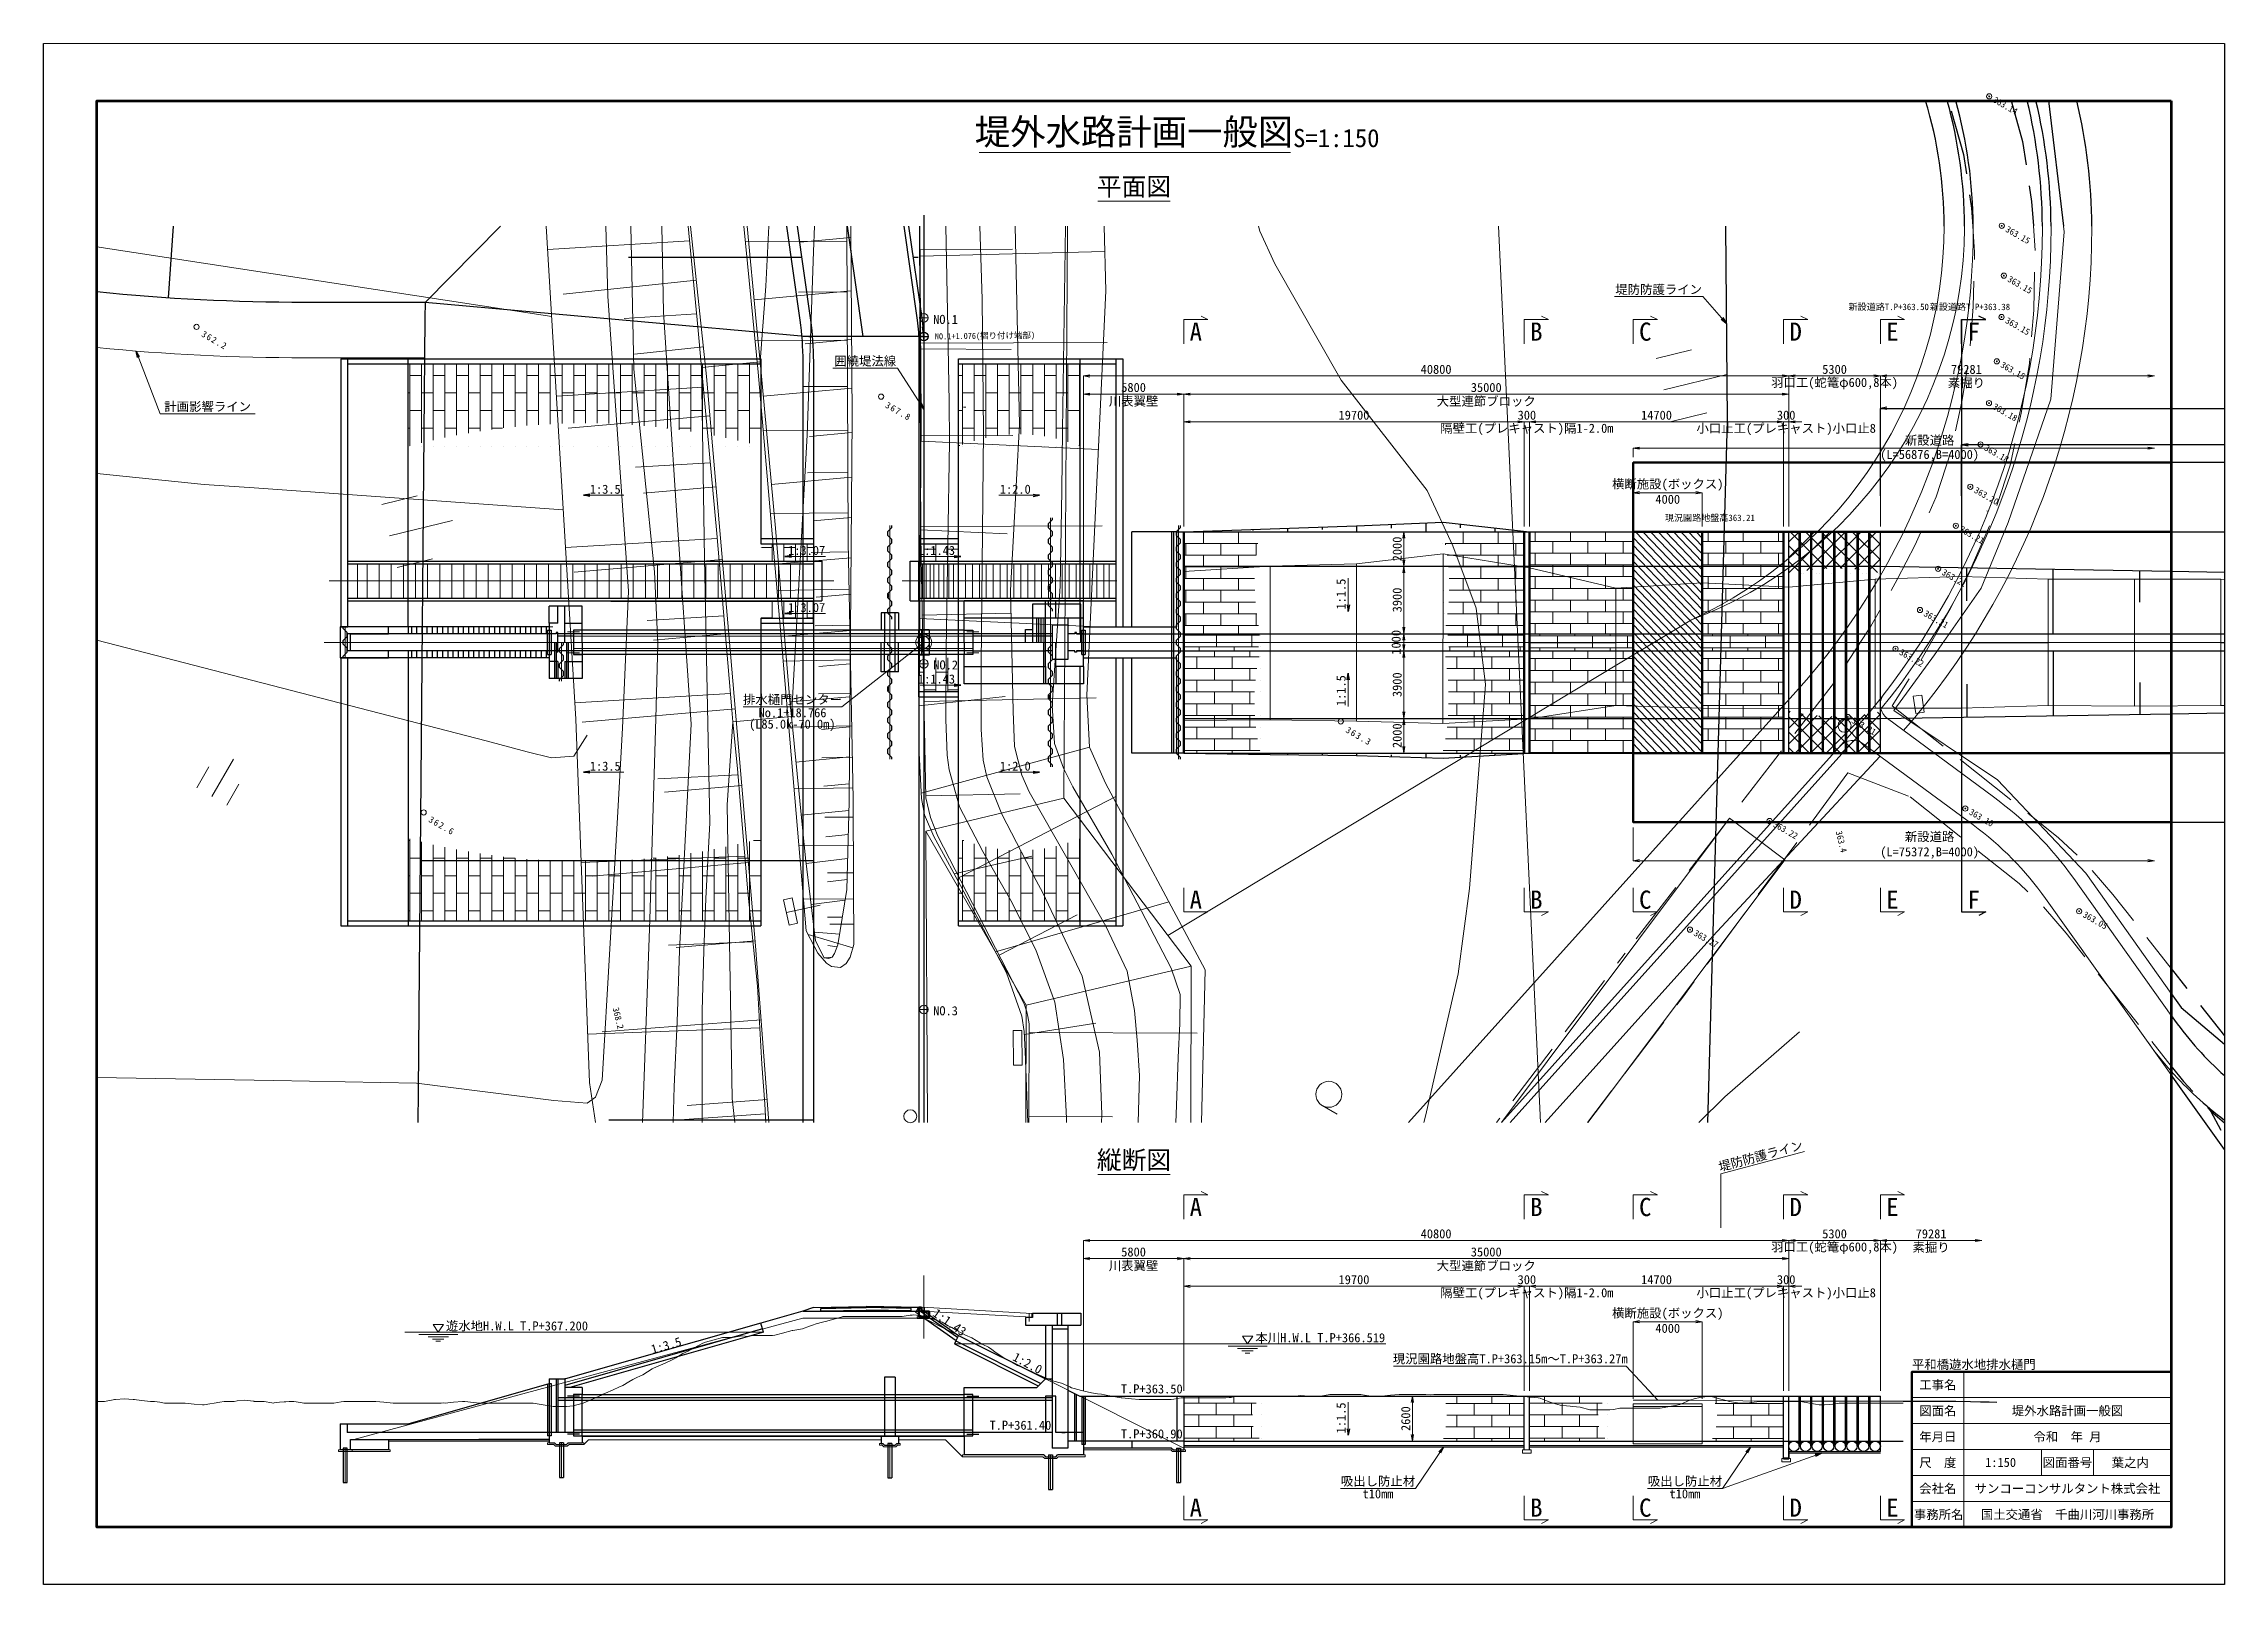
# Paper-space layout '堤外水路計画一般図' of a CAD drawing. Header units: millimetres. Extents: x -98 to 323, y -51 to 246.
# The model-space entities are those that its viewports show. They can reach past a viewport. Long polylines and large blocks are cut down to what shows.
import ezdxf
from ezdxf.enums import TextEntityAlignment as Align

# ---------------------------------------------------------------- set-up
doc = ezdxf.new("R2010")
doc.units = ezdxf.units.MM
doc.header["$LTSCALE"] = 150
doc.header["$PDSIZE"] = 300
for name, pattern in [('561019', [1, 0.5, -0.5]), ('56301', [0.5, 0.25, -0.25]), ('57103', [5.5, 5, -0.5]), ('CENTER', [2, 1.25, -0.25, 0.25, -0.25]), ('SXF_一点短鎖線', [9.25, 6, -1.5, 0.25, -1.5]), ('SXF_二点短鎖線', [11, 6, -1.5, 0.25, -1.5, 0.25, -1.5]), ('SXF_跳び破線', [12, 6, -6]), ('一点短鎖線', [9.25, 6, -1.5, 0.25, -1.5]), ('破線', [7.5, 6, -1.5]), ('破線1', [7.5, 6, -1.5])]:
    doc.linetypes.add(name, pattern=pattern)
doc.layers.get('Defpoints').update_dxf_attribs({"color": 153})
for name, color, linetype, lineweight in [('+line-堤防防護ライン', 5, 'Continuous', 25), ('D-BGD', 7, 'Continuous', 13), ('D-BMK', 2, 'SXF_一点短鎖線', 13), ('D-BMK-HTXT', 7, 'Continuous', 13), ('D-BMK-OTRS', 7, 'Continuous', 13), ('D-BYP-STR1', 2, 'Continuous', 13), ('D-BYP-STR2', 6, 'Continuous', 25), ('D-BYP-STR3', 3, 'Continuous', 25), ('D-BYP-STR4', 6, 'Continuous', 25), ('D-BYP-STR6', 2, 'SXF_一点短鎖線', 13), ('D-BYP-STR7', 2, 'Continuous', 13), ('D-BYP-TXT', 7, 'Continuous', 13), ('D-STR', 1, 'Continuous', 50), ('D-STR-DIM', 7, 'Continuous', 13), ('D-STR-HTXT', 7, 'Continuous', 13), ('D-STR-TXT', 7, 'Continuous', 13), ('D-TTL', 2, 'Continuous', 140), ('D-TTL-FRAM', 2, 'Continuous', 50), ('D-TTL-LINE', 7, 'Continuous', 13), ('D-TTL-TXT', 7, 'Continuous', 13), ('●予備設計_LP横断', 7, 'Continuous', 13), ('標高', 7, 'Continuous', 13), ('測点', 7, 'Continuous', 13)]:
    doc.layers.add(name, color=color, linetype=linetype, lineweight=lineweight)
doc.layers.add('D-WORK_1', color=11, linetype='Continuous', plot=False)
doc.layers.add('Defpoints2', color=11, linetype='Continuous', plot=False)
doc.layers.add('●堤外水路', color=150, linetype='Continuous', lineweight=13, plot=False)
doc.styles.add('MS ゴシック', font='MS Gothic.ttf')
doc.styles.add('ＭＳ ゴシック', font='MS Gothic.ttf')
doc.dimstyles.new('DIM-150-F', dxfattribs={"dimscale": 150, "dimtxt": 3.5, "dimasz": 2.5, "dimexe": 0, "dimexo": 2, "dimgap": 0.8, "dimtad": 1, "dimdec": 0, "dimzin": 0, "dimdsep": 46, "dimtxsty": 'MS ゴシック', "dimblk": 'OPEN', "dimcen": 0.1, "dimclrd": 256, "dimclre": 256, "dimclrt": 256, "dimaunit": 1, "dimadec": 4, "dimazin": 0, "dimtfac": 1, "dimtdec": 0, "dimtmove": 2, "dimatfit": 3, "dimldrblk": 'OPEN', "dimfxl": 1, "dimtolj": 1, "dimtzin": 0, "dimlwd": -1, "dimlwe": -1, "dimarcsym": 2})
pattern_1 = [(225, (56912.3, 1167879.2), (449.0128, -449.0128), []), (315, (56912.3, 1167879.2), (449.0128, 449.0128), [])]

psp = doc.layouts.new('堤外水路計画一般図')

msp = doc.modelspace()

# ---------------------------------------------------------------- texts
at = {"layer": 'D-BGD', "linetype": 'Continuous', "style": 'MS ゴシック'}
for s, p in [('363.4', (814079.4, 395097.9)), ('368.2', (743326.3, 384889.7))]:
    msp.add_text(s, height=375, rotation=283.669421, dxfattribs=at).set_placement(p)
at = {"layer": 'D-BGD', "linetype": 'Continuous', "char_height": 375, "attachment_point": 7, "rotation": 330.109125, "line_spacing_factor": 0.722892, "style": 'MS ゴシック'}
for s, insert in [('\\T1.284;362.2', (719504, 423762.1, 362164)), ('\\T1.284;367.8', (759063.3, 419648.8, 367818)), ('\\T1.284;363.3', (785695.7, 400865.7, 363288)), ('\\T1.287;362.6', (732646.9, 395686.6, 362556))]:
    msp.add_mtext(s, dxfattribs=dict(at, insert=insert))
at = {"layer": 'D-BYP-TXT', "color": 7, "style": 'ＭＳ ゴシック'}
for s, p in [('NO.1', (761873.6, 424460.2, 1104554)), ('NO.2', (761884.2, 404480.9, 408461)), ('NO.3', (761877, 384481.1, 408461))]:
    msp.add_text(s, height=525, dxfattribs=at).set_placement(p)
at = {"layer": 'D-STR-HTXT', "style": 'ＭＳ ゴシック'}
for p in [(785890.3, 408839.1), (785890.3, 403258.5), (785890.3, 361197.9)]:
    msp.add_text('1:1.5', height=525, rotation=90, dxfattribs=at).set_placement(p, align=Align.BOTTOM_CENTER)
at = {"layer": 'D-STR-TXT', "style": 'MS ゴシック'}
for s, p in [('堤防防護ライン', (803841.7, 426039.5, 319540)), ('囲繞堤法線', (757944.7, 421900.2)), ('計画影響ライン', (719905.2, 419261.7)), ('排水樋門センター', (753738.2, 402318.4)), ('現況園路地盤高T.P+363.15m〜T.P+363.27m', (795252.6, 364200.1, 0)), ('吸出し防止材', (787608.5, 357122.1, 0)), ('吸出し防止材', (805362.5, 357122.1, 0))]:
    msp.add_text(s, height=525, dxfattribs=at).set_placement(p, align=Align.BOTTOM_CENTER)
at = {"layer": 'D-STR-TXT', "style": 'ＭＳ ゴシック'}
for s, p in [('A', (777067.9, 424017.3, 0)), ('B', (796767.9, 424017.3)), ('C', (803067.9, 424017.3)), ('D', (811768.2, 424017.3, -641.1)), ('E', (817367.9, 424017.3, -641.1)), ('A', (777067.9, 391169.6, 0)), ('B', (796767.9, 391169.6)), ('C', (803067.9, 391169.6)), ('D', (811768.2, 391169.6, -641.1)), ('E', (817367.9, 391169.6, -641.1)), ('A', (777067.9, 373396, 0)), ('B', (796767.9, 373396)), ('C', (803067.9, 373396)), ('D', (811768.2, 373396, -641.1)), ('E', (817367.9, 373396, -641.1)), ('A', (777067.9, 356010.4, 0)), ('B', (796767.9, 356010.4)), ('C', (803067.9, 356010.4)), ('D', (811768.2, 356010.4, -641.1)), ('E', (817367.9, 356010.4, -641.1))]:
    msp.add_text(s, height=1050, dxfattribs=at).set_placement(p, align=Align.MIDDLE_CENTER)
for s, p in [('1:3.5', (742906.7, 414642.6)), ('1:2.0', (766625.6, 414642.6)), ('1:3.07', (754554.8, 411102.7)), ('1:1.43', (762067.9, 411102.7)), ('1:3.07', (754554.8, 407802.4)), ('1:1.43', (762067.9, 403668.4)), ('1:3.5', (742906.7, 398628.6)), ('1:2.0', (766625.6, 398628.6))]:
    msp.add_text(s, height=525, rotation=360, dxfattribs=at).set_placement(p, align=Align.CENTER)
at = {"layer": 'D-STR-TXT', "style": 'MS ゴシック'}
for s, p in [('(L85.0k-70.0m)', (753724.8, 401583)), ('No.1+18.766', (753738.2, 402243.4)), ('t10mm', (787608.5, 357072.1, 0)), ('t10mm', (805362.5, 357072.1, 0))]:
    msp.add_text(s, height=525, dxfattribs=at).set_placement(p, align=Align.TOP_CENTER)
msp.add_text('堤防防護ライン', height=525, rotation=15, dxfattribs=at).set_placement((809857, 375951.8, 323860), align=Align.BOTTOM_CENTER)
at = {"layer": 'D-STR-TXT', "style": 'ＭＳ ゴシック'}
for s, rotation, p in [('1:1.43', 325.069377, (761801.2, 367128.4)), ('1:3.5', 15.945396, (745643.1, 364893.5)), ('1:2.0', 332, (766427.5, 364552.5))]:
    msp.add_text(s, height=525, rotation=rotation, dxfattribs=at).set_placement(p)
at = {"layer": 'D-STR-TXT', "color": 7, "style": 'ＭＳ ゴシック'}
for s, p in [('遊水地H.W.L T.P+367.200', (733687.2, 366258.1)), ('本川H.W.L T.P+366.519', (780515.6, 365574.7))]:
    msp.add_text(s, height=525, dxfattribs=at).set_placement(p)
for s, p in [('T.P+363.50', (774520.8, 362456.5)), ('T.P+361.40', (766920.8, 360356.5)), ('T.P+360.90', (774520.8, 359856.5))]:
    msp.add_text(s, height=525, dxfattribs=at).set_placement(p, align=Align.BOTTOM_CENTER)
at = {"layer": 'D-TTL-TXT', "style": 'MS ゴシック'}
for s, height, p in [('堤外水路計画一般図', 1500, (773491.7, 434372.5)), ('S=1:150', 1050, (785193.3, 434372.5)), ('平面図', 1050, (773491.7, 431569.8)), ('縦断図', 1050, (773491.7, 375278.9))]:
    msp.add_text(s, height=height, dxfattribs=at).set_placement(p, align=Align.BOTTOM_CENTER)
msp.add_text('平和橋遊水地排水樋門', height=525, dxfattribs=at).set_placement((818491.7, 363872.5), align=Align.BOTTOM_LEFT)
for s, p in [('工事名', (819991.7, 363122.5)), ('図面名', (819991.7, 361622.5)), ('堤外水路計画一般図', (827491.7, 361622.5)), ('年月日', (819991.7, 360122.5)), ('令和  年 月', (827491.7, 360122.5)), ('尺\u3000度', (819991.7, 358622.5)), ('1:150', (823621.4, 358622.5)), ('図面番号', (827491.7, 358622.5)), ('葉之内', (831121.4, 358622.5)), ('会社名', (819991.7, 357122.5)), ('サンコーコンサルタント株式会社', (827491.7, 357122.5)), ('事務所名', (820039.9, 355622.5)), ('国土交通省\u3000千曲川河川事務所', (827491.7, 355622.5))]:
    msp.add_text(s, height=525, dxfattribs=at).set_placement(p, align=Align.MIDDLE)
at = {"layer": 'D-WORK_1', "style": 'ＭＳ ゴシック'}
for s, height, p in [('新設道路T.P+363.50', 375, (817148.8, 425448.8, 1523.5)), ('新設道路T.P+363.38', 375, (821848.8, 425448.8, 2164.6)), ('F', 1050, (822067.9, 424017.3)), ('F', 1050, (822067.9, 391169.6))]:
    msp.add_text(s, height=height, dxfattribs=at).set_placement(p, align=Align.MIDDLE_CENTER)
at = {"layer": 'Defpoints', "color": 3, "style": 'ＭＳ ゴシック'}
msp.add_text('363.14', height=375, rotation=330.109125, dxfattribs=at).set_placement((823898.9, 437093.9), align=Align.MIDDLE_CENTER)
at = {"layer": 'Defpoints', "style": 'ＭＳ ゴシック'}
msp.add_text('現況園路地盤高363.21', height=375, dxfattribs=at).set_placement((806804.5, 413248.5, 1523.5), align=Align.MIDDLE_CENTER)
at = {"layer": 'Defpoints2', "insert": (761972.4, 423695.1, 0), "char_height": 350, "attachment_point": 4, "rotation": 0.770419, "style": 'ＭＳ ゴシック'}
msp.add_mtext('NO.1+1.076(摺り付け端部)', dxfattribs=at)
at = {"layer": '標高', "style": 'ＭＳ ゴシック'}
for s, p in [('363.15', (824623.3, 429609.2)), ('363.15', (824743.4, 426728.1)), ('363.15', (824610.1, 424332.9)), ('363.15', (824335.3, 421769.9)), ('363.18', (823888, 419354.5)), ('363.18', (823395, 416967.7)), ('363.20', (822806.5, 414519.3)), ('363.21', (821968.1, 412264.1)), ('363.21', (820940, 409773.1)), ('363.21', (819893.9, 407389.3)), ('363.22', (818478.1, 405151.1)), ('363.21', (815712, 401205.8)), ('363.10', (822514.4, 395909.3)), ('363.22', (811190.5, 395189.8)), ('363.05', (829099.5, 389974)), ('363.27', (806588, 388906.7))]:
    msp.add_text(s, height=375, rotation=330.109125, dxfattribs=at).set_placement(p, align=Align.MIDDLE_CENTER)

# ---------------------------------------------------------------- blocks, each defined once
blk = doc.blocks.new('_Open')
at = {"color": 0, "linetype": 'ByBlock', "lineweight": -2}
for p, q in [((-1, 0.17), (0, 0)), ((-1, -0.17), (0, 0)), ((0, 0), (-1, 0))]:
    blk.add_line(p, q, dxfattribs=at)
blk = doc.blocks.new('*D5')
at = {"layer": 'D-STR-DIM', "transparency": 16777216}
for p, q in [((789575, 412449), (789099, 412449)), ((789099, 412074), (789099, 410824)), ((789575, 410449), (789099, 410449))]:
    blk.add_line(p, q, dxfattribs=at)
at = {"layer": 'Defpoints', "color": 0, "transparency": 16777216}
for p in [(789875, 412449, 0), (789099, 410449), (789875, 410449, 0)]:
    blk.add_point(p, dxfattribs=at)
at = {"layer": 'D-STR-DIM', "transparency": 16777216, "xscale": 375, "yscale": 375, "zscale": 375}
for p, rotation in [((789099, 412449), 90), ((789099, 410449), 270)]:
    blk.add_blockref('_Open', p, dxfattribs=dict(at, rotation=rotation))
at = {"layer": 'D-STR-DIM', "transparency": 16777216, "insert": (788717, 411449), "char_height": 525, "attachment_point": 5, "rotation": 90, "style": 'MS ゴシック'}
blk.add_mtext('\\A1;2000', dxfattribs=at)
blk = doc.blocks.new('*D6')
at = {"layer": 'D-STR-DIM', "transparency": 16777216}
for p, q in [((789575, 410449), (789099, 410449)), ((789099, 410074), (789099, 406924)), ((789575, 406549), (789099, 406549))]:
    blk.add_line(p, q, dxfattribs=at)
at = {"layer": 'Defpoints', "color": 0, "transparency": 16777216}
for p in [(789875, 410449, 0), (789099, 406549), (789875, 406549, 0)]:
    blk.add_point(p, dxfattribs=at)
at = {"layer": 'D-STR-DIM', "transparency": 16777216, "xscale": 375, "yscale": 375, "zscale": 375}
for p, rotation in [((789099, 410449), 90), ((789099, 406549), 270)]:
    blk.add_blockref('_Open', p, dxfattribs=dict(at, rotation=rotation))
at = {"layer": 'D-STR-DIM', "transparency": 16777216, "insert": (788717, 408499), "char_height": 525, "attachment_point": 5, "rotation": 90, "style": 'MS ゴシック'}
blk.add_mtext('\\A1;3900', dxfattribs=at)
blk = doc.blocks.new('*D7')
at = {"layer": 'D-STR-DIM', "transparency": 16777216}
for p, q in [((789575, 406549), (789099, 406549)), ((789099, 406174), (789099, 405924)), ((789575, 405549), (789099, 405549))]:
    blk.add_line(p, q, dxfattribs=at)
at = {"layer": 'Defpoints', "color": 0, "transparency": 16777216}
for p in [(789875, 406549, 0), (789099, 405549), (789875, 405549, 0)]:
    blk.add_point(p, dxfattribs=at)
at = {"layer": 'D-STR-DIM', "transparency": 16777216, "xscale": 375, "yscale": 375, "zscale": 375}
for p, rotation in [((789099, 406549), 90), ((789099, 405549), 270)]:
    blk.add_blockref('_Open', p, dxfattribs=dict(at, rotation=rotation))
at = {"layer": 'D-STR-DIM', "transparency": 16777216, "insert": (788657, 406049), "char_height": 525, "attachment_point": 5, "rotation": 90, "style": 'MS ゴシック'}
blk.add_mtext('\\A1;1000', dxfattribs=at)
blk = doc.blocks.new('*D8')
at = {"layer": 'D-STR-DIM', "transparency": 16777216}
for p, q in [((789575, 401649), (789099, 401649)), ((789099, 400024), (789099, 401274)), ((789575, 399649), (789099, 399649))]:
    blk.add_line(p, q, dxfattribs=at)
at = {"layer": 'Defpoints', "color": 0, "transparency": 16777216}
for p in [(789099, 401649), (789875, 401649, 0), (789875, 399649, 0)]:
    blk.add_point(p, dxfattribs=at)
at = {"layer": 'D-STR-DIM', "transparency": 16777216, "xscale": 375, "yscale": 375, "zscale": 375}
for p, rotation in [((789099, 401649), 90), ((789099, 399649), 270)]:
    blk.add_blockref('_Open', p, dxfattribs=dict(at, rotation=rotation))
at = {"layer": 'D-STR-DIM', "transparency": 16777216, "insert": (788717, 400649), "char_height": 525, "attachment_point": 5, "rotation": 90, "style": 'MS ゴシック'}
blk.add_mtext('\\A1;2000', dxfattribs=at)
blk = doc.blocks.new('*D9')
at = {"layer": 'D-STR-DIM', "transparency": 16777216}
for p, q in [((789575, 405549), (789099, 405549)), ((789099, 402024), (789099, 405174)), ((789575, 401649), (789099, 401649))]:
    blk.add_line(p, q, dxfattribs=at)
at = {"layer": 'Defpoints', "color": 0, "transparency": 16777216}
for p in [(789099, 405549), (789875, 405549, 0), (789875, 401649, 0)]:
    blk.add_point(p, dxfattribs=at)
at = {"layer": 'D-STR-DIM', "transparency": 16777216, "xscale": 375, "yscale": 375, "zscale": 375}
for p, rotation in [((789099, 405549), 90), ((789099, 401649), 270)]:
    blk.add_blockref('_Open', p, dxfattribs=dict(at, rotation=rotation))
at = {"layer": 'D-STR-DIM', "transparency": 16777216, "insert": (788717, 403599), "char_height": 525, "attachment_point": 5, "rotation": 90, "style": 'MS ゴシック'}
blk.add_mtext('\\A1;3900', dxfattribs=at)
blk = doc.blocks.new('*D10')
at = {"layer": 'D-STR-DIM', "transparency": 16777216}
for p, q in [((770568, 407249), (770568, 420402)), ((775993, 420402), (770943, 420402)), ((776368, 412749), (776368, 420402))]:
    blk.add_line(p, q, dxfattribs=at)
at = {"layer": 'Defpoints', "color": 0, "transparency": 16777216}
for p in [(770568, 420402), (776368, 412449), (770568, 406949)]:
    blk.add_point(p, dxfattribs=at)
at = {"layer": 'D-STR-DIM', "transparency": 16777216, "xscale": 375, "yscale": 375, "zscale": 375, "rotation": 180}
blk.add_blockref('_Open', (770568, 420402), dxfattribs=at)
at = {"layer": 'D-STR-DIM', "transparency": 16777216, "xscale": 375, "yscale": 375, "zscale": 375}
blk.add_blockref('_Open', (776368, 420402), dxfattribs=at)
at = {"layer": 'D-STR-DIM', "transparency": 16777216, "char_height": 525, "attachment_point": 5, "style": 'MS ゴシック'}
for s, insert in [('\\A1;川表翼壁', (773468, 419964)), ('\\A1;5800', (773468, 420785))]:
    blk.add_mtext(s, dxfattribs=dict(at, insert=insert))
blk = doc.blocks.new('*D11')
at = {"layer": 'D-STR-DIM', "transparency": 16777216}
for p, q in [((776368, 412749), (776368, 420402)), ((776743, 420402), (810993, 420402)), ((811368, 412748), (811368, 420402))]:
    blk.add_line(p, q, dxfattribs=at)
at = {"layer": 'Defpoints', "color": 0, "transparency": 16777216}
for p in [(811368, 420402), (776368, 412449), (811368, 412448, -641)]:
    blk.add_point(p, dxfattribs=at)
at = {"layer": 'D-STR-DIM', "transparency": 16777216, "xscale": 375, "yscale": 375, "zscale": 375, "rotation": 180}
blk.add_blockref('_Open', (776368, 420402), dxfattribs=at)
at = {"layer": 'D-STR-DIM', "transparency": 16777216, "xscale": 375, "yscale": 375, "zscale": 375}
blk.add_blockref('_Open', (811368, 420402), dxfattribs=at)
at = {"layer": 'D-STR-DIM', "transparency": 16777216, "char_height": 525, "attachment_point": 5, "style": 'MS ゴシック'}
for s, insert in [('\\A1;大型連節ブロック', (793868, 419964)), ('\\A1;35000', (793868, 420785))]:
    blk.add_mtext(s, dxfattribs=dict(at, insert=insert))
blk = doc.blocks.new('*D12')
at = {"layer": 'D-STR-DIM', "transparency": 16777216}
for p, q in [((811368, 412748), (811368, 421452)), ((811743, 421452), (816293, 421452)), ((816668, 412749), (816668, 421452))]:
    blk.add_line(p, q, dxfattribs=at)
at = {"layer": 'Defpoints', "color": 0, "transparency": 16777216}
for p in [(816668, 421452), (811368, 412448), (816668, 412449, 641)]:
    blk.add_point(p, dxfattribs=at)
at = {"layer": 'D-STR-DIM', "transparency": 16777216, "xscale": 375, "yscale": 375, "zscale": 375, "rotation": 180}
blk.add_blockref('_Open', (811368, 421452), dxfattribs=at)
at = {"layer": 'D-STR-DIM', "transparency": 16777216, "xscale": 375, "yscale": 375, "zscale": 375}
blk.add_blockref('_Open', (816668, 421452), dxfattribs=at)
at = {"layer": 'D-STR-DIM', "transparency": 16777216, "char_height": 525, "attachment_point": 5, "style": 'MS ゴシック'}
for s, insert in [('\\A1;羽口工(蛇篭φ600,8本)', (814018, 421009)), ('\\A1;5300', (814018, 421834))]:
    blk.add_mtext(s, dxfattribs=dict(at, insert=insert))
blk = doc.blocks.new('*D13')
at = {"layer": 'D-STR-DIM', "transparency": 16777216}
for p, q in [((776368, 412749), (776368, 418802)), ((776743, 418802), (795693, 418802)), ((796068, 412749), (796068, 418802))]:
    blk.add_line(p, q, dxfattribs=at)
at = {"layer": 'Defpoints', "color": 0, "transparency": 16777216}
for p in [(796068, 418802), (776368, 412449), (796068, 412449)]:
    blk.add_point(p, dxfattribs=at)
at = {"layer": 'D-STR-DIM', "transparency": 16777216, "xscale": 375, "yscale": 375, "zscale": 375, "rotation": 180}
blk.add_blockref('_Open', (776368, 418802), dxfattribs=at)
at = {"layer": 'D-STR-DIM', "transparency": 16777216, "xscale": 375, "yscale": 375, "zscale": 375}
blk.add_blockref('_Open', (796068, 418802), dxfattribs=at)
at = {"layer": 'D-STR-DIM', "transparency": 16777216, "insert": (786218, 419185), "char_height": 525, "attachment_point": 5, "style": 'MS ゴシック'}
blk.add_mtext('\\A1;19700', dxfattribs=at)
blk = doc.blocks.new('*D14')
at = {"layer": 'D-STR-DIM', "transparency": 16777216}
for p, q in [((795693, 418802), (795318, 418802)), ((796068, 412749), (796068, 418802)), ((796068, 418802), (796368, 418802)), ((796368, 412749), (796368, 418802)), ((796743, 418802), (797118, 418802))]:
    blk.add_line(p, q, dxfattribs=at)
at = {"layer": 'Defpoints', "color": 0, "transparency": 16777216}
for p in [(796368, 418802), (796068, 412449), (796368, 412449)]:
    blk.add_point(p, dxfattribs=at)
at = {"layer": 'D-STR-DIM', "transparency": 16777216, "xscale": 375, "yscale": 375, "zscale": 375}
blk.add_blockref('_Open', (796068, 418802), dxfattribs=at)
at = {"layer": 'D-STR-DIM', "transparency": 16777216, "xscale": 375, "yscale": 375, "zscale": 375, "rotation": 180}
blk.add_blockref('_Open', (796368, 418802), dxfattribs=at)
at = {"layer": 'D-STR-DIM', "transparency": 16777216, "char_height": 525, "attachment_point": 5, "style": 'MS ゴシック'}
for s, insert in [('\\A1;300', (796218, 419185)), ('\\A1;隔壁工(プレキャスト)隔1-2.0m', (796218, 418361))]:
    blk.add_mtext(s, dxfattribs=dict(at, insert=insert))
blk = doc.blocks.new('*D15')
at = {"layer": 'D-STR-DIM', "transparency": 16777216}
for p, q in [((816668, 412749), (816668, 421452)), ((817043, 421452), (820592, 421452)), ((832148, 421452), (822695, 421452))]:
    blk.add_line(p, q, dxfattribs=at)
at = {"layer": 'Defpoints', "color": 0, "transparency": 16777216}
for p in [(832523, 421452), (832523, 413314), (816668, 412449, 641)]:
    blk.add_point(p, dxfattribs=at)
at = {"layer": 'D-STR-DIM', "transparency": 16777216, "xscale": 375, "yscale": 375, "zscale": 375, "rotation": 180}
blk.add_blockref('_Open', (816668, 421452), dxfattribs=at)
at = {"layer": 'D-STR-DIM', "transparency": 16777216, "xscale": 375, "yscale": 375, "zscale": 375}
blk.add_blockref('_Open', (832523, 421452), dxfattribs=at)
at = {"layer": 'D-STR-DIM', "transparency": 16777216, "char_height": 525, "attachment_point": 5, "style": 'MS ゴシック'}
for s, insert in [('\\A1;素掘り', (821643, 421027)), ('\\A1;79281', (821643, 421834))]:
    blk.add_mtext(s, dxfattribs=dict(at, insert=insert))
blk = doc.blocks.new('*D16')
at = {"layer": 'D-STR-DIM', "transparency": 16777216}
for p, q in [((770568, 407249), (770568, 421452)), ((770943, 421452), (810993, 421452)), ((811368, 412748), (811368, 421452))]:
    blk.add_line(p, q, dxfattribs=at)
at = {"layer": 'Defpoints', "color": 0, "transparency": 16777216}
for p in [(811368, 421452), (811368, 412448, -641), (770568, 406949)]:
    blk.add_point(p, dxfattribs=at)
at = {"layer": 'D-STR-DIM', "transparency": 16777216, "xscale": 375, "yscale": 375, "zscale": 375, "rotation": 180}
blk.add_blockref('_Open', (770568, 421452), dxfattribs=at)
at = {"layer": 'D-STR-DIM', "transparency": 16777216, "xscale": 375, "yscale": 375, "zscale": 375}
blk.add_blockref('_Open', (811368, 421452), dxfattribs=at)
at = {"layer": 'D-STR-DIM', "transparency": 16777216, "insert": (790968, 421835), "char_height": 525, "attachment_point": 5, "style": 'MS ゴシック'}
blk.add_mtext('\\A1;40800', dxfattribs=at)
blk = doc.blocks.new('*D17')
at = {"layer": 'D-STR-DIM', "transparency": 16777216}
for p, q in [((796368, 412748), (796368, 418802)), ((796743, 418802), (810693, 418802)), ((811068, 412748), (811068, 418802))]:
    blk.add_line(p, q, dxfattribs=at)
at = {"layer": 'Defpoints', "color": 0, "transparency": 16777216}
for p in [(811068, 418802), (796368, 412448, 641), (811068, 412448)]:
    blk.add_point(p, dxfattribs=at)
at = {"layer": 'D-STR-DIM', "transparency": 16777216, "xscale": 375, "yscale": 375, "zscale": 375, "rotation": 180}
blk.add_blockref('_Open', (796368, 418802), dxfattribs=at)
at = {"layer": 'D-STR-DIM', "transparency": 16777216, "xscale": 375, "yscale": 375, "zscale": 375}
blk.add_blockref('_Open', (811068, 418802), dxfattribs=at)
at = {"layer": 'D-STR-DIM', "transparency": 16777216, "insert": (803718, 419184), "char_height": 525, "attachment_point": 5, "style": 'MS ゴシック'}
blk.add_mtext('\\A1;14700', dxfattribs=at)
blk = doc.blocks.new('*D18')
at = {"layer": 'D-STR-DIM', "transparency": 16777216}
for p, q in [((810693, 418802), (810318, 418802)), ((811068, 412748), (811068, 418802)), ((811068, 418802), (811368, 418802)), ((811368, 412748), (811368, 418802)), ((811743, 418802), (812118, 418802))]:
    blk.add_line(p, q, dxfattribs=at)
at = {"layer": 'Defpoints', "color": 0, "transparency": 16777216}
for p in [(811368, 418802), (811068, 412448), (811368, 412448)]:
    blk.add_point(p, dxfattribs=at)
at = {"layer": 'D-STR-DIM', "transparency": 16777216, "xscale": 375, "yscale": 375, "zscale": 375}
blk.add_blockref('_Open', (811068, 418802), dxfattribs=at)
at = {"layer": 'D-STR-DIM', "transparency": 16777216, "xscale": 375, "yscale": 375, "zscale": 375, "rotation": 180}
blk.add_blockref('_Open', (811368, 418802), dxfattribs=at)
at = {"layer": 'D-STR-DIM', "transparency": 16777216, "char_height": 525, "attachment_point": 5, "style": 'MS ゴシック'}
for s, insert in [('\\A1;300', (811218, 419184)), ('\\A1;小口止工(プレキャスト)小口止8', (811218, 418361))]:
    blk.add_mtext(s, dxfattribs=dict(at, insert=insert))
blk = doc.blocks.new('*D19')
at = {"layer": 'D-STR-DIM', "transparency": 16777216}
for p, q in [((802368, 412749), (802368, 414702)), ((802743, 414702), (805993, 414702)), ((806368, 412749), (806368, 414702))]:
    blk.add_line(p, q, dxfattribs=at)
at = {"layer": 'Defpoints', "color": 0, "transparency": 16777216}
for p in [(806368, 414702), (802368, 412449), (806368, 412449)]:
    blk.add_point(p, dxfattribs=at)
at = {"layer": 'D-STR-DIM', "transparency": 16777216, "xscale": 375, "yscale": 375, "zscale": 375, "rotation": 180}
blk.add_blockref('_Open', (802368, 414702), dxfattribs=at)
at = {"layer": 'D-STR-DIM', "transparency": 16777216, "xscale": 375, "yscale": 375, "zscale": 375}
blk.add_blockref('_Open', (806368, 414702), dxfattribs=at)
at = {"layer": 'D-STR-DIM', "transparency": 16777216, "char_height": 525, "attachment_point": 5, "style": 'MS ゴシック'}
for s, insert in [('\\A1;横断施設(ボックス)', (804368, 415138)), ('\\A1;4000', (804368, 414319))]:
    blk.add_mtext(s, dxfattribs=dict(at, insert=insert))
blk = doc.blocks.new('管理橋受台')
at = {"layer": 'D-BYP-STR7'}
blk.add_lwpolyline([(690527, -612810), (690527, -612810), (690527, -612910), (689827, -612910), (689827, -612810), (689927, -612810)], dxfattribs=at)
at = {"layer": 'D-STR', "ltscale": 0.01}
blk.add_lwpolyline([(690077, -612510), (690527, -612510), (690527, -612810), (689927, -612810), (689927, -612280), (690077, -612280)], close=True, dxfattribs=at)
blk = doc.blocks.new('*D23')
at = {"layer": 'D-STR-DIM', "transparency": 16777216}
for p, q in [((770568, 362756), (770568, 370410)), ((775993, 370410), (770943, 370410)), ((776368, 362756), (776368, 370410))]:
    blk.add_line(p, q, dxfattribs=at)
at = {"layer": 'Defpoints', "color": 0, "transparency": 16777216}
for p in [(770568, 370410), (770568, 362456), (776368, 362456)]:
    blk.add_point(p, dxfattribs=at)
at = {"layer": 'D-STR-DIM', "transparency": 16777216, "xscale": 375, "yscale": 375, "zscale": 375, "rotation": 180}
blk.add_blockref('_Open', (770568, 370410), dxfattribs=at)
at = {"layer": 'D-STR-DIM', "transparency": 16777216, "xscale": 375, "yscale": 375, "zscale": 375}
blk.add_blockref('_Open', (776368, 370410), dxfattribs=at)
at = {"layer": 'D-STR-DIM', "transparency": 16777216, "char_height": 525, "attachment_point": 5, "style": 'MS ゴシック'}
for s, insert in [('\\A1;5800', (773468, 370793)), ('\\A1;川表翼壁', (773468, 369972))]:
    blk.add_mtext(s, dxfattribs=dict(at, insert=insert))
blk = doc.blocks.new('*D24')
at = {"layer": 'D-STR-DIM', "transparency": 16777216}
for p, q in [((776368, 362756), (776368, 370410)), ((776743, 370410), (810993, 370410)), ((811368, 362756), (811368, 370410))]:
    blk.add_line(p, q, dxfattribs=at)
at = {"layer": 'Defpoints', "color": 0, "transparency": 16777216}
for p in [(811368, 370410), (776368, 362456), (811368, 362456, 0)]:
    blk.add_point(p, dxfattribs=at)
at = {"layer": 'D-STR-DIM', "transparency": 16777216, "xscale": 375, "yscale": 375, "zscale": 375, "rotation": 180}
blk.add_blockref('_Open', (776368, 370410), dxfattribs=at)
at = {"layer": 'D-STR-DIM', "transparency": 16777216, "xscale": 375, "yscale": 375, "zscale": 375}
blk.add_blockref('_Open', (811368, 370410), dxfattribs=at)
at = {"layer": 'D-STR-DIM', "transparency": 16777216, "char_height": 525, "attachment_point": 5, "style": 'MS ゴシック'}
for s, insert in [('\\A1;35000', (793868, 370793)), ('\\A1;大型連節ブロック', (793868, 369972))]:
    blk.add_mtext(s, dxfattribs=dict(at, insert=insert))
blk = doc.blocks.new('*D25')
at = {"layer": 'D-STR-DIM', "transparency": 16777216}
for p, q in [((811368, 362756), (811368, 371460)), ((811743, 371460), (816293, 371460)), ((816668, 362756), (816668, 371460))]:
    blk.add_line(p, q, dxfattribs=at)
at = {"layer": 'Defpoints', "color": 0, "transparency": 16777216}
for p in [(816668, 371460), (811368, 362456), (816668, 362456, 641)]:
    blk.add_point(p, dxfattribs=at)
at = {"layer": 'D-STR-DIM', "transparency": 16777216, "xscale": 375, "yscale": 375, "zscale": 375, "rotation": 180}
blk.add_blockref('_Open', (811368, 371460), dxfattribs=at)
at = {"layer": 'D-STR-DIM', "transparency": 16777216, "xscale": 375, "yscale": 375, "zscale": 375}
blk.add_blockref('_Open', (816668, 371460), dxfattribs=at)
at = {"layer": 'D-STR-DIM', "transparency": 16777216, "char_height": 525, "attachment_point": 5, "style": 'MS ゴシック'}
for s, insert in [('\\A1;羽口工(蛇篭φ600,8本)', (814018, 371017)), ('\\A1;5300', (814018, 371842))]:
    blk.add_mtext(s, dxfattribs=dict(at, insert=insert))
blk = doc.blocks.new('*D26')
at = {"layer": 'D-STR-DIM', "transparency": 16777216}
for p, q in [((776368, 362756), (776368, 368810)), ((776743, 368810), (795693, 368810)), ((796068, 362756), (796068, 368810))]:
    blk.add_line(p, q, dxfattribs=at)
at = {"layer": 'Defpoints', "color": 0, "transparency": 16777216}
for p in [(796068, 368810), (776368, 362456), (796068, 362456)]:
    blk.add_point(p, dxfattribs=at)
at = {"layer": 'D-STR-DIM', "transparency": 16777216, "xscale": 375, "yscale": 375, "zscale": 375, "rotation": 180}
blk.add_blockref('_Open', (776368, 368810), dxfattribs=at)
at = {"layer": 'D-STR-DIM', "transparency": 16777216, "xscale": 375, "yscale": 375, "zscale": 375}
blk.add_blockref('_Open', (796068, 368810), dxfattribs=at)
at = {"layer": 'D-STR-DIM', "transparency": 16777216, "insert": (786218, 369193), "char_height": 525, "attachment_point": 5, "style": 'MS ゴシック'}
blk.add_mtext('\\A1;19700', dxfattribs=at)
blk = doc.blocks.new('*D27')
at = {"layer": 'D-STR-DIM', "transparency": 16777216}
for p, q in [((795693, 368810), (795318, 368810)), ((796068, 362756), (796068, 368810)), ((796068, 368810), (796368, 368810)), ((796368, 362756), (796368, 368810)), ((796743, 368810), (797118, 368810))]:
    blk.add_line(p, q, dxfattribs=at)
at = {"layer": 'Defpoints', "color": 0, "transparency": 16777216}
for p in [(796368, 368810), (796068, 362456), (796368, 362456)]:
    blk.add_point(p, dxfattribs=at)
at = {"layer": 'D-STR-DIM', "transparency": 16777216, "xscale": 375, "yscale": 375, "zscale": 375}
blk.add_blockref('_Open', (796068, 368810), dxfattribs=at)
at = {"layer": 'D-STR-DIM', "transparency": 16777216, "xscale": 375, "yscale": 375, "zscale": 375, "rotation": 180}
blk.add_blockref('_Open', (796368, 368810), dxfattribs=at)
at = {"layer": 'D-STR-DIM', "transparency": 16777216, "char_height": 525, "attachment_point": 5, "style": 'MS ゴシック'}
for s, insert in [('\\A1;隔壁工(プレキャスト)隔1-2.0m', (796218, 368369)), ('\\A1;300', (796218, 369193))]:
    blk.add_mtext(s, dxfattribs=dict(at, insert=insert))
blk = doc.blocks.new('*D28')
at = {"layer": 'D-STR-DIM', "transparency": 16777216}
for p, q in [((816668, 362756), (816668, 371460)), ((817043, 371460), (822159, 371460))]:
    blk.add_line(p, q, dxfattribs=at)
at = {"layer": 'Defpoints', "color": 0, "transparency": 16777216}
for p in [(822534, 371460), (822534, 371460), (816668, 362456, 641)]:
    blk.add_point(p, dxfattribs=at)
at = {"layer": 'D-STR-DIM', "transparency": 16777216, "xscale": 375, "yscale": 375, "zscale": 375, "rotation": 180}
blk.add_blockref('_Open', (816668, 371460), dxfattribs=at)
at = {"layer": 'D-STR-DIM', "transparency": 16777216, "xscale": 375, "yscale": 375, "zscale": 375}
blk.add_blockref('_Open', (822534, 371460), dxfattribs=at)
at = {"layer": 'D-STR-DIM', "transparency": 16777216, "char_height": 525, "attachment_point": 5, "style": 'MS ゴシック'}
for s, insert in [('\\A1;素掘り', (819601, 371034)), ('\\A1;79281', (819601, 371842))]:
    blk.add_mtext(s, dxfattribs=dict(at, insert=insert))
blk = doc.blocks.new('*D29')
at = {"layer": 'D-STR-DIM', "transparency": 16777216}
for p, q in [((770568, 362756), (770568, 371460)), ((770943, 371460), (810993, 371460)), ((811368, 362756), (811368, 371460))]:
    blk.add_line(p, q, dxfattribs=at)
at = {"layer": 'Defpoints', "color": 0, "transparency": 16777216}
for p in [(811368, 371460), (770568, 362456), (811368, 362456, -641)]:
    blk.add_point(p, dxfattribs=at)
at = {"layer": 'D-STR-DIM', "transparency": 16777216, "xscale": 375, "yscale": 375, "zscale": 375, "rotation": 180}
blk.add_blockref('_Open', (770568, 371460), dxfattribs=at)
at = {"layer": 'D-STR-DIM', "transparency": 16777216, "xscale": 375, "yscale": 375, "zscale": 375}
blk.add_blockref('_Open', (811368, 371460), dxfattribs=at)
at = {"layer": 'D-STR-DIM', "transparency": 16777216, "insert": (790968, 371843), "char_height": 525, "attachment_point": 5, "style": 'MS ゴシック'}
blk.add_mtext('\\A1;40800', dxfattribs=at)
blk = doc.blocks.new('*D21')
at = {"layer": 'D-STR-DIM', "transparency": 16777216}
for p, q in [((796368, 362756), (796368, 368810)), ((796743, 368810), (810693, 368810)), ((811068, 362756), (811068, 368810))]:
    blk.add_line(p, q, dxfattribs=at)
at = {"layer": 'Defpoints', "color": 0, "transparency": 16777216}
for p in [(811068, 368810), (796368, 362456, 641), (811068, 362456)]:
    blk.add_point(p, dxfattribs=at)
at = {"layer": 'D-STR-DIM', "transparency": 16777216, "xscale": 375, "yscale": 375, "zscale": 375, "rotation": 180}
blk.add_blockref('_Open', (796368, 368810), dxfattribs=at)
at = {"layer": 'D-STR-DIM', "transparency": 16777216, "xscale": 375, "yscale": 375, "zscale": 375}
blk.add_blockref('_Open', (811068, 368810), dxfattribs=at)
at = {"layer": 'D-STR-DIM', "transparency": 16777216, "insert": (803718, 369192), "char_height": 525, "attachment_point": 5, "style": 'MS ゴシック'}
blk.add_mtext('\\A1;14700', dxfattribs=at)
blk = doc.blocks.new('*D22')
at = {"layer": 'D-STR-DIM', "transparency": 16777216}
for p, q in [((810693, 368810), (810318, 368810)), ((811068, 362756), (811068, 368810)), ((811068, 368810), (811368, 368810)), ((811368, 362756), (811368, 368810)), ((811743, 368810), (812118, 368810))]:
    blk.add_line(p, q, dxfattribs=at)
at = {"layer": 'Defpoints', "color": 0, "transparency": 16777216}
for p in [(811368, 368810), (811068, 362456), (811368, 362456)]:
    blk.add_point(p, dxfattribs=at)
at = {"layer": 'D-STR-DIM', "transparency": 16777216, "xscale": 375, "yscale": 375, "zscale": 375}
blk.add_blockref('_Open', (811068, 368810), dxfattribs=at)
at = {"layer": 'D-STR-DIM', "transparency": 16777216, "xscale": 375, "yscale": 375, "zscale": 375, "rotation": 180}
blk.add_blockref('_Open', (811368, 368810), dxfattribs=at)
at = {"layer": 'D-STR-DIM', "transparency": 16777216, "char_height": 525, "attachment_point": 5, "style": 'MS ゴシック'}
for s, insert in [('\\A1;小口止工(プレキャスト)小口止8', (811218, 368368)), ('\\A1;300', (811218, 369192))]:
    blk.add_mtext(s, dxfattribs=dict(at, insert=insert))
blk = doc.blocks.new('*D30')
at = {"layer": 'D-STR-DIM', "transparency": 16777216}
for p, q in [((787958, 362456), (789594, 362456)), ((789594, 362081), (789594, 360231)), ((787958, 359856), (789594, 359856))]:
    blk.add_line(p, q, dxfattribs=at)
at = {"layer": 'Defpoints', "color": 0, "transparency": 16777216}
for p in [(787658, 362456), (787658, 359856), (789594, 359856)]:
    blk.add_point(p, dxfattribs=at)
at = {"layer": 'D-STR-DIM', "transparency": 16777216, "xscale": 375, "yscale": 375, "zscale": 375}
for p, rotation in [((789594, 362456), 90), ((789594, 359856), 270)]:
    blk.add_blockref('_Open', p, dxfattribs=dict(at, rotation=rotation))
at = {"layer": 'D-STR-DIM', "transparency": 16777216, "insert": (789211, 361156), "char_height": 525, "attachment_point": 5, "rotation": 90, "style": 'MS ゴシック'}
blk.add_mtext('\\A1;2600', dxfattribs=at)
blk = doc.blocks.new('*D31')
at = {"layer": 'D-STR-DIM', "transparency": 16777216}
for p, q in [((802368, 362306), (802368, 366760)), ((802743, 366760), (805993, 366760)), ((806368, 362306), (806368, 366760))]:
    blk.add_line(p, q, dxfattribs=at)
at = {"layer": 'Defpoints', "color": 0, "transparency": 16777216}
for p in [(806368, 366760), (802368, 362006), (806368, 362006)]:
    blk.add_point(p, dxfattribs=at)
at = {"layer": 'D-STR-DIM', "transparency": 16777216, "xscale": 375, "yscale": 375, "zscale": 375, "rotation": 180}
blk.add_blockref('_Open', (802368, 366760), dxfattribs=at)
at = {"layer": 'D-STR-DIM', "transparency": 16777216, "xscale": 375, "yscale": 375, "zscale": 375}
blk.add_blockref('_Open', (806368, 366760), dxfattribs=at)
at = {"layer": 'D-STR-DIM', "transparency": 16777216, "char_height": 525, "attachment_point": 5, "style": 'MS ゴシック'}
for s, insert in [('\\A1;横断施設(ボックス)', (804368, 367195)), ('\\A1;4000', (804368, 366377))]:
    blk.add_mtext(s, dxfattribs=dict(at, insert=insert))
blk = doc.blocks.new('M2242')
at = {"layer": '●予備設計_LP横断', "linetype": 'Continuous', "lineweight": 15}
for p, q in [((0, 0), (2, 0)), ((1.5, 0.75), (1.5, -0.75)), ((1.5, 0.75), (2, 0.75)), ((2, 0.75), (2, -0.75)), ((1.5, -0.75), (2, -0.75))]:
    blk.add_line(p, q, dxfattribs=at)
blk = doc.blocks.new('M6334')
at = {"layer": '●予備設計_LP横断', "linetype": 'Continuous', "lineweight": 9}
for p, q in [((-1, -1.25), (-1, 0.15)), ((0, -1.25), (0, 1.25)), ((1, -1.25), (1, 0.15))]:
    blk.add_line(p, q, dxfattribs=at)
blk = doc.blocks.new('M6331')
at = {"layer": '●予備設計_LP横断', "linetype": 'Continuous', "lineweight": 9}
blk.add_line((0, -0.75), (1, -0.75), dxfattribs=at)
blk.add_circle((0, 0), 0.75, dxfattribs=at)
blk = doc.blocks.new('M7312')
at = {"layer": '●予備設計_LP横断', "linetype": 'Continuous', "lineweight": 20}
blk.add_circle((0, 0), 0.15, dxfattribs=at)
blk = doc.blocks.new('●堤外水路')
at = {"layer": 'Defpoints', "linetype": 'SXF_二点短鎖線'}
blk.add_polyline3d([(2246.69, 735.16, 0), (2246.58, 740.16, 362.4), (2246.48, 745.16, 362.4), (2246.37, 750.16, 362.4), (2246.27, 755.16, 362.4), (2246.17, 760.15, 362.4), (2246.06, 765.15, 362.4), (2245.96, 770.15, 362.4), (2245.85, 775.15, 362.4), (2245.75, 780.15, 362.4), (2245.65, 785.15, 362.4), (2245.54, 790.15, 362.4), (2245.44, 795.15, 362.4), (2245.33, 800.15, 362.4), (2245.23, 805.15, 362.4), (2245.13, 810.14, 362.4), (2245.02, 815.14, 362.4), (2244.92, 820.14, 362.4), (2244.81, 825.14, 362.4), (2244.71, 830.14, 362.4), (2244.6, 835.14, 362.4), (2244.5, 840.14, 362.4), (2244.4, 845.14, 362.4), (2244.29, 850.14, 362.4), (2244.2, 854.72, 362.4)], dxfattribs=at)
at = {"layer": '●堤外水路', "linetype": 'SXF_二点短鎖線', "elevation": 362.4, "flags": 128}
for points in [[(2241.15, 854.65), (2247.25, 854.78)], [(2241.24, 850.07), (2247.49, 850.2)], [(2241.88, 845.08), (2247.45, 845.2)], [(2242.11, 840.09), (2246.73, 840.18)], [(2242.05, 835.09), (2246.45, 835.18)], [(2242.54, 830.09), (2247.46, 830.2)], [(2241.63, 825.07), (2248.08, 825.21)], [(2241.58, 820.07), (2248.27, 820.21)], [(2241.69, 815.07), (2248.52, 815.22)], [(2241.78, 810.07), (2248.62, 810.22)], [(2241.73, 805.07), (2248.73, 805.22)], [(2241.83, 800.07), (2248.98, 800.22)], [(2241.79, 795.07), (2249.09, 795.22)], [(2241.89, 790.07), (2249.24, 790.23)], [(2242, 785.07), (2249.3, 785.23)], [(2241.95, 780.07), (2249.55, 780.23)], [(2242.2, 775.08), (2249.65, 775.23)], [(2242.76, 770.09), (2249.79, 770.23)], [(2242.63, 765.08), (2249.86, 765.23)], [(2243.04, 760.09), (2249.82, 760.23)], [(2241.97, 755.07), (2250.69, 755.25)], [(2241.25, 750.05), (2251.07, 750.25)], [(2241.93, 745.06), (2251.03, 745.25)], [(2242.18, 740.07), (2251.07, 740.25)]]:
    blk.add_lwpolyline(points, dxfattribs=at)
at = {"layer": '●堤外水路', "linetype": 'SXF_二点短鎖線', "elevation": 362.4}
for points in [[(2242.59, 735.08), (2242.18, 740.07), (2241.93, 745.06), (2241.25, 750.05), (2241.97, 755.07), (2243.04, 760.09), (2242.63, 765.08), (2242.76, 770.09), (2242.2, 775.08), (2241.95, 780.07), (2242, 785.07), (2241.89, 790.07), (2241.79, 795.07), (2241.83, 800.07), (2241.73, 805.07), (2241.78, 810.07), (2241.69, 815.07), (2241.58, 820.07), (2241.63, 825.07), (2242.54, 830.09), (2242.05, 835.09), (2242.11, 840.09), (2241.88, 845.08), (2241.24, 850.07), (2241.15, 854.65)], [(2251.2, 735.25), (2251.07, 740.25), (2251.03, 745.25), (2251.07, 750.25), (2250.69, 755.25), (2249.82, 760.23), (2249.86, 765.23), (2249.79, 770.23), (2249.65, 775.23), (2249.55, 780.23), (2249.3, 785.23), (2249.24, 790.23), (2249.09, 795.22), (2248.98, 800.22), (2248.73, 805.22), (2248.62, 810.22), (2248.52, 815.22), (2248.27, 820.21), (2248.08, 825.21), (2247.46, 830.2), (2246.45, 835.18), (2246.73, 840.18), (2247.45, 845.2), (2247.49, 850.2), (2247.25, 854.78)]]:
    blk.add_lwpolyline(points, dxfattribs=at)
blk = doc.blocks.new('*D39')
at = {"layer": 'D-STR-DIM', "transparency": 16777216}
for p, q in [((802368, 416749), (802368, 417275)), ((802743, 417275), (816826, 417275)), ((832148, 417275), (822207, 417275))]:
    blk.add_line(p, q, dxfattribs=at)
at = {"layer": 'Defpoints', "color": 0, "transparency": 16777216}
for p in [(802368, 416449), (832523, 417275, -641), (832523, 417275)]:
    blk.add_point(p, dxfattribs=at)
at = {"layer": 'D-STR-DIM', "transparency": 16777216, "xscale": 375, "yscale": 375, "zscale": 375, "rotation": 180}
blk.add_blockref('_Open', (802368, 417275), dxfattribs=at)
at = {"layer": 'D-STR-DIM', "transparency": 16777216, "xscale": 375, "yscale": 375, "zscale": 375}
blk.add_blockref('_Open', (832523, 417275), dxfattribs=at)
at = {"layer": 'D-STR-DIM', "transparency": 16777216, "char_height": 525, "width": 3981.27, "attachment_point": 5, "style": 'MS ゴシック'}
for s, insert in [('\\A1;新設道路', (819517, 417706)), ('\\A1;(L=56876,B=4000)', (819517, 416846))]:
    blk.add_mtext(s, dxfattribs=dict(at, insert=insert))
blk = doc.blocks.new('*D40')
at = {"layer": 'D-STR-DIM', "transparency": 16777216}
for p, q in [((802368, 395349), (802368, 393421)), ((802743, 393421), (832148, 393421))]:
    blk.add_line(p, q, dxfattribs=at)
at = {"layer": 'Defpoints', "color": 0, "transparency": 16777216}
for p in [(802368, 395649), (832523, 393421, -641), (832523, 393421)]:
    blk.add_point(p, dxfattribs=at)
at = {"layer": 'D-STR-DIM', "transparency": 16777216, "xscale": 375, "yscale": 375, "zscale": 375, "rotation": 180}
blk.add_blockref('_Open', (802368, 393421), dxfattribs=at)
at = {"layer": 'D-STR-DIM', "transparency": 16777216, "xscale": 375, "yscale": 375, "zscale": 375}
blk.add_blockref('_Open', (832523, 393421), dxfattribs=at)
at = {"layer": 'D-STR-DIM', "transparency": 16777216, "insert": (819517, 394305), "char_height": 525, "width": 3981.27, "attachment_point": 5, "style": 'MS ゴシック'}
blk.add_mtext('\\A1;新設道路(L=75372,B=4000)', dxfattribs=at)
blk = doc.blocks.new('*D42')
at = {"layer": 'D-WORK_1', "transparency": 16777216}
for p, q in [((816668, 414513), (816668, 419576)), ((817043, 419576), (875993, 419576)), ((876368, 414513), (876368, 419576))]:
    blk.add_line(p, q, dxfattribs=at)
at = {"layer": 'Defpoints', "color": 0, "transparency": 16777216}
for p in [(876368, 419576), (816668, 414213, -641), (876368, 414213, 362400)]:
    blk.add_point(p, dxfattribs=at)
at = {"layer": 'D-WORK_1', "transparency": 16777216, "xscale": 375, "yscale": 375, "zscale": 375, "rotation": 180}
blk.add_blockref('_Open', (816668, 419576), dxfattribs=at)
at = {"layer": 'D-WORK_1', "transparency": 16777216, "xscale": 375, "yscale": 375, "zscale": 375}
blk.add_blockref('_Open', (876368, 419576), dxfattribs=at)
at = {"layer": 'D-WORK_1', "transparency": 16777216, "insert": (846518, 419959), "char_height": 525, "attachment_point": 5, "style": 'MS ゴシック'}
blk.add_mtext('\\A1;59700', dxfattribs=at)
blk = doc.blocks.new('*D44')
at = {"layer": 'D-WORK_1', "transparency": 16777216}
for p, q in [((821368, 414513), (821368, 417464)), ((875993, 417464), (821743, 417464)), ((876368, 413642), (876368, 417464))]:
    blk.add_line(p, q, dxfattribs=at)
at = {"layer": 'Defpoints', "color": 0, "transparency": 16777216}
for p in [(821368, 417464), (821368, 414213), (876368, 413342, 362400)]:
    blk.add_point(p, dxfattribs=at)
at = {"layer": 'D-WORK_1', "transparency": 16777216, "xscale": 375, "yscale": 375, "zscale": 375, "rotation": 180}
blk.add_blockref('_Open', (821368, 417464), dxfattribs=at)
at = {"layer": 'D-WORK_1', "transparency": 16777216, "xscale": 375, "yscale": 375, "zscale": 375}
blk.add_blockref('_Open', (876368, 417464), dxfattribs=at)
at = {"layer": 'D-WORK_1', "transparency": 16777216, "insert": (848868, 417847), "char_height": 525, "attachment_point": 5, "style": 'MS ゴシック'}
blk.add_mtext('\\A1;55000', dxfattribs=at)

# ---------------------------------------------------------------- dimensions: what is measured, and where the dimension line sits
at = {"layer": 'D-STR-DIM'}
for base, p1, p2, picture, middle in [((811368.2, 421452.3), (770567.9, 406948.8), (811368.2, 412448.3, -641.1), '*D16', (790968.1, 421834.8)), ((796067.9, 418802.3), (776367.9, 412448.8), (796067.9, 412448.8), '*D13', (786217.9, 419184.8)), ((811068.2, 418801.8, -641.1), (796367.9, 412448.3), (811068.2, 412448.3, -641.1), '*D17', (803718.1, 419184.3, -641.1)), ((811368.2, 371460), (770567.9, 362456.5), (811368.2, 362456, -641.1), '*D29', (790968.1, 371842.5)), ((796067.9, 368810), (776367.9, 362456.5), (796067.9, 362456.5), '*D26', (786217.9, 369192.5)), ((811068.2, 368809.5, -641.1), (796367.9, 362456), (811068.2, 362456, -641.1), '*D21', (803718.1, 369192, -641.1))]:
    dim = msp.add_linear_dim(base=base, p1=p1, p2=p2, dimstyle='DIM-150-F', dxfattribs=at)
    dim.commit()
    dim.dimension.update_dxf_attribs({"geometry": picture, "text_midpoint": middle})
for base, p1, p2, text, picture, middle in [((816667.9, 421451.8, -641.1), (811368.2, 412448.3, -641.1), (816667.9, 412448.8), '<>\\X羽口工(蛇篭φ600,8本)', '*D12', (814018.2, 421451.8, -641.1)), ((806367.9, 414701.8), (802367.9, 412448.8), (806367.9, 412449), '横断施設(ボックス)\\X<>', '*D19', (804367.9, 414701.8)), ((816667.9, 371459.5, -641.1), (811368.2, 362456, -641.1), (816667.9, 362456.5), '<>\\X羽口工(蛇篭φ600,8本)', '*D25', (814018.2, 371459.5, -641.1)), ((806367.9, 366759.5), (802367.9, 362006.5), (806367.9, 362006.5), '横断施設(ボックス)\\X<>', '*D31', (804367.9, 366759.5))]:
    dim = msp.add_linear_dim(base=base, p1=p1, p2=p2, text=text, dimstyle='DIM-150-F', dxfattribs=at)
    dim.commit()
    dim.dimension.update_dxf_attribs({"geometry": picture, "text_midpoint": middle, "dimtype": 160})
for base, p1, p2, text, picture, middle in [((832522.7, 421451.8, -641.1), (816667.9, 412448.8), (832522.7, 413314.2, -641.1), '79281\\X素掘り', '*D15', (821643.1, 421451.8, -641.1)), ((832522.7, 417275.3), (802367.9, 416448.8), (832522.7, 417275.3, -641.1), '新設道路\\X(L=56876,B=4000)', '*D39', (819516.8, 417275.3)), ((832522.7, 393421.3), (802367.9, 395648.8), (832522.7, 393421.3, -641.1), '新設道路(L=75372,B=4000)', '*D40', (819516.8, 394305.3))]:
    dim = msp.add_linear_dim(base=base, p1=p1, p2=p2, text=text, dimstyle='DIM-150-F', override={"dimblk1": 'Open', "dimblk2": 'Open', "dimsah": 1, "dimse2": 1}, dxfattribs=at)
    dim.commit()
    dim.dimension.update_dxf_attribs({"geometry": picture, "text_midpoint": middle, "dimtype": 160})
for base, p1, p2, text, picture, middle in [((770567.9, 420402.3), (776367.9, 412448.8), (770567.9, 406948.8), '<>\\X川表翼壁', '*D10', (773467.9, 420402.3)), ((811368.2, 420402.3), (776367.9, 412448.8), (811368.2, 412448.3, -641.1), '<>\\X大型連節ブロック', '*D11', (793868.1, 420402.3)), ((770567.9, 370410), (776367.9, 362456.5), (770567.9, 362456.5), '<>\\X川表翼壁', '*D23', (773467.9, 370410)), ((811367.9, 370410), (776367.9, 362456.5), (811367.9, 362456.5, 0), '<>\\X大型連節ブロック', '*D24', (793867.9, 370410))]:
    dim = msp.add_linear_dim(base=base, p1=p1, p2=p2, text=text, dimstyle='DIM-150-F', dxfattribs=at)
    dim.commit()
    dim.dimension.update_dxf_attribs({"geometry": picture, "text_midpoint": middle})
for base, p1, p2, text, override, picture, middle in [((796367.9, 418802.3), (796067.9, 412448.8), (796367.9, 412448.8), '<>\\X隔壁工(プレキャスト)隔1-2.0m', {"dimtix": 1}, '*D14', (796217.9, 418802.3)), ((811368.2, 418801.8, -641.1), (811068.2, 412448.3, -641.1), (811368.2, 412448.3, -641.1), '<>\\X小口止工(プレキャスト)小口止8', {"dimtix": 1}, '*D18', (811218.2, 418801.8, -641.1)), ((822533.7, 371459.5, -641.1), (816667.9, 362456.5), (822533.7, 371459.5, -641.1), '79281\\X素掘り', {"dimblk1": 'Open', "dimblk2": 'Open', "dimsah": 1, "dimse2": 1}, '*D28', (819600.8, 371459.5, -641.1)), ((796367.9, 368810), (796067.9, 362456.5), (796367.9, 362456.5), '<>\\X隔壁工(プレキャスト)隔1-2.0m', {"dimtix": 1}, '*D27', (796217.9, 368810)), ((811368.2, 368809.5, -641.1), (811068.2, 362456, -641.1), (811368.2, 362456, -641.1), '<>\\X小口止工(プレキャスト)小口止8', {"dimtix": 1}, '*D22', (811218.2, 368809.5, -641.1))]:
    dim = msp.add_linear_dim(base=base, p1=p1, p2=p2, text=text, dimstyle='DIM-150-F', override=override, dxfattribs=at)
    dim.commit()
    dim.dimension.update_dxf_attribs({"geometry": picture, "text_midpoint": middle})
for base, p1, p2, angle, picture, middle in [((789099.4, 410448.8), (789874.9, 412448.8, 0), (789874.9, 410448.8, 0), 90, '*D5', (788716.9, 411448.8)), ((789099.4, 406548.8), (789874.9, 410448.8, 0), (789874.9, 406548.8, 0), 90, '*D6', (788716.9, 408498.8)), ((789099.4, 405548.8), (789874.9, 406548.8, 0), (789874.9, 405548.8, 0), 90, '*D7', (788656.9, 406048.8)), ((789099.4, 405548.8), (789874.9, 401648.8, 0), (789874.9, 405548.8, 0), 270, '*D9', (788716.9, 403598.8)), ((789099.4, 401648.8), (789874.9, 399648.8, 0), (789874.9, 401648.8, 0), 270, '*D8', (788716.9, 400648.8)), ((789593.7, 359856.5), (787658.3, 362456.5), (787658.3, 359856.5), 90, '*D30', (789211.2, 361156.5))]:
    dim = msp.add_linear_dim(base=base, p1=p1, p2=p2, angle=angle, dimstyle='DIM-150-F', dxfattribs=at)
    dim.commit()
    dim.dimension.update_dxf_attribs({"geometry": picture, "text_midpoint": middle})
at = {"layer": 'D-WORK_1'}
for base, p1, p2, picture, middle in [((876367.9, 419576), (816667.9, 414213.3, -641.1), (876367.9, 414213.3, 362400), '*D42', (846517.9, 419958.5)), ((821367.9, 417464.5), (876367.9, 413341.9, 362400), (821367.9, 414213.3), '*D44', (848867.9, 417847))]:
    dim = msp.add_linear_dim(base=base, p1=p1, p2=p2, dimstyle='DIM-150-F', dxfattribs=at)
    dim.commit()
    dim.dimension.update_dxf_attribs({"geometry": picture, "text_midpoint": middle})

# ---------------------------------------------------------------- hatches: boundary and pattern name
at = {"layer": 'D-BYP-STR1'}
h = msp.add_hatch(dxfattribs=at)
h.set_pattern_fill('AR-BRSTD', color=256, scale=10, angle=90)
h.set_pattern_definition([(90, (71116.6, 1136750.44), (-677.418, 4e-14), []), (180, (71116.6, 1136750.4), (-677.418, -1016), [677.418, -677.418])])
edge = h.paths.add_edge_path()
edge.add_line((731513.4, 422148.8), (731513.4, 417396.9))
edge.add_arc((741713.5, 378833.9), 39889.2, 75.184293, 104.815707, ccw=False)
edge.add_line((751913.6, 417396.9), (751913.6, 422148.8))
edge.add_line((751913.6, 422148.8), (731513.4, 422148.8))
h = msp.add_hatch(dxfattribs=at)
h.set_pattern_fill('AR-BRSTD', color=256, scale=10, angle=90)
h.set_pattern_definition([(90, (103760.6, 1136750.44), (-677.418, 4e-14), []), (180, (103760.6, 1136750.4), (-677.418, -1016), [677.418, -677.418])])
edge = h.paths.add_edge_path()
edge.add_line((763346.1, 422148.8), (763346.1, 417396.9))
edge.add_arc((766857, 408723.1), 9357.5, 67.963249, 112.036751, ccw=False)
edge.add_line((770367.9, 417396.9), (770367.9, 422148.8))
edge.add_line((770367.9, 422148.8), (763346.1, 422148.8))
h = msp.add_hatch(dxfattribs=at)
h.set_pattern_fill('AR-BRSTD', color=256, scale=10, angle=269.999776)
h.set_pattern_definition([(269.9998, (693617.4, 336351.3), (677.418, -0.0027), []), (359.9998, (693617.4, 336351.3), (677.422, 1015.997), [677.418, -677.418])])
edge = h.paths.add_edge_path()
edge.add_line((754943.6, 411748.8), (751913.6, 411748.8))
edge.add_arc((749717.8, 411248.8), 2252, -12.827874, 12.827874, ccw=False)
edge.add_line((751913.6, 410748.8), (754943.6, 410748.8))
edge.add_line((754943.6, 410748.8), (754943.6, 411748.8))
edge = h.paths.add_edge_path()
edge.add_line((754943.6, 408448.8), (751913.6, 408448.8))
edge.add_arc((750901.4, 407948.8), 1129, -26.28666, 26.28666, ccw=False)
edge.add_line((751913.6, 407448.8), (754943.6, 407448.8))
edge.add_line((754943.6, 407448.8), (754943.6, 408448.8))
h = msp.add_hatch(dxfattribs=at)
h.set_pattern_fill('AR-BRSTD', color=256, scale=10, angle=269.999776)
h.set_pattern_definition([(269.9998, (693617.4, 336251.3), (677.418, -0.0027), []), (359.9998, (693617.4, 336251.3), (677.422, 1015.997), [677.418, -677.418])])
edge = h.paths.add_edge_path()
edge.add_line((761043.5, 411748.8), (763346.1, 411748.8))
edge.add_arc((765026.8, 411248.8), 1753.5, 163.432557, 196.567443)
edge.add_line((763346.1, 410748.8), (761043.5, 410748.8))
edge.add_line((761043.5, 410748.8), (761043.5, 411748.8))
edge = h.paths.add_edge_path()
edge.add_line((761043.5, 405148.8), (763346.1, 405148.8))
edge.add_arc((785418.8, 404173.8), 22094.2, 177.470766, 182.529234)
edge.add_line((763346.1, 403198.8), (761061.1, 403198.8))
edge.add_line((761061.1, 403198.8), (761043.5, 405148.8))
at = {"layer": 'D-BYP-STR1', "ltscale": 0.01}
h = msp.add_hatch(dxfattribs=at)
h.set_pattern_fill('AR-BRSTD', color=256, scale=10, angle=180)
h.set_pattern_definition([(180, (-417309.34, 1328313.95), (4e-07, -677.418), []), (270, (-417309.3, 1328314), (1016, -677.418), [677.418, -677.418])])
edge = h.paths.add_edge_path()
edge.add_line((776367.9, 412448.8), (780799.6, 412448.8))
edge.add_arc((793738.9, 409498.8), 13271.3, 167.156753, 192.843247)
edge.add_line((780799.6, 406548.8), (776367.9, 406548.8))
edge.add_line((776367.9, 406548.8), (776367.9, 412448.8))
h = msp.add_hatch(dxfattribs=at)
h.set_pattern_fill('AR-BRSTD', color=256, scale=10, angle=180)
h.set_pattern_definition([(180, (-444957.9, 1328313.95), (4e-07, -677.418), []), (270, (-444957.9, 1328314), (1016, -677.418), [677.418, -677.418])])
edge = h.paths.add_edge_path()
edge.add_line((796067.9, 412448.8), (791353.6, 412448.8))
edge.add_arc((778298.5, 409291), 13431.6, -11.780286, 13.597739, ccw=False)
edge.add_line((791447.1, 406548.8), (796067.9, 406548.8))
edge.add_line((796067.9, 406548.8), (796067.9, 412448.8))
h = msp.add_hatch(dxfattribs=at)
h.set_pattern_fill('AR-BRSTD', color=256, scale=10, angle=180)
h.set_pattern_definition([(180, (47912.3, 1167879.2), (4e-07, -677.418), []), (270, (47912.3, 1167879.2), (1016, -677.418), [677.418, -677.418])])
edge = h.paths.add_edge_path()
edge.add_line((802367.9, 412448.8), (802367.9, 406548.8))
edge.add_line((801067.9, 406548.8), (796367.9, 406548.8))
edge.add_line((796367.9, 406548.8), (796367.9, 412448.8))
edge.add_line((796367.9, 412448.8), (801067.9, 412448.8))
at = {"layer": 'D-BYP-STR1', "transparency": 33554687}
h = msp.add_hatch(dxfattribs=at)
h.set_pattern_fill('ANSI31', color=3, scale=100, angle=-91.192935)
h.set_pattern_definition([(313.80707, (760013.9, 614514.52), (229.13177, 219.7837), [])])
h.paths.add_polyline_path([(806367.9, 412448.8), (806367.9, 399648.8), (802367.9, 399648.8), (802367.9, 412448.8)])
at = {"layer": 'D-BYP-STR1', "ltscale": 0.01}
h = msp.add_hatch(dxfattribs=at)
h.set_pattern_fill('AR-BRSTD', color=256, scale=10, angle=180)
h.set_pattern_definition([(180, (57912.3, 1167879.2), (4e-07, -677.418), []), (270, (57912.3, 1167879.2), (1016, -677.418), [677.418, -677.418])])
h.paths.add_polyline_path([(811067.9, 412448.8), (811067.9, 406548.8), (806367.9, 406548.8), (806367.9, 412448.8)])
h = msp.add_hatch(dxfattribs=at)
h.set_pattern_fill('ANSI37', color=256, scale=200, angle=180)
h.set_pattern_definition(pattern_1)
edge = h.paths.add_edge_path()
edge.add_line((811367.9, 412448.8), (811367.9, 410010.5))
edge.add_arc((814106.1, 398555.6), 11777.7, 77.436787, 103.443521, ccw=False)
edge.add_line((816667.9, 410051.3), (816667.9, 412448.8))
edge.add_line((816667.9, 412448.8), (811367.9, 412448.8))
h = msp.add_hatch(dxfattribs=at)
h.set_pattern_fill('AR-BRSTD', color=256, scale=10, angle=180)
h.set_pattern_definition([(180, (56912.3, 1167879.2), (4e-07, -677.418), []), (270, (56912.3, 1167879.2), (1016, -677.418), [677.418, -677.418])])
edge = h.paths.add_edge_path()
edge.add_line((776367.9, 405548.8), (780799.6, 405548.8))
edge.add_arc((781685.7, 406048.8), 1017.4, 150.564171, 209.435829, ccw=False)
edge.add_line((780799.6, 406548.8), (776367.9, 406546.8))
edge.add_line((776367.9, 406546.8), (776367.9, 405548.8))
h = msp.add_hatch(dxfattribs=at)
h.set_pattern_fill('AR-BRSTD', color=256, scale=10, angle=180)
h.set_pattern_definition([(180, (45000.2, 1167879.2), (4e-07, -677.418), []), (270, (45000.2, 1167879.2), (1016, -677.418), [677.418, -677.418])])
edge = h.paths.add_edge_path()
edge.add_line((796067.9, 405549.8), (791644.4, 405548.8))
edge.add_arc((790426.9, 405997.2), 1297.4, -20.21808, 25.161574)
edge.add_line((791601.2, 406548.8), (796067.9, 406547.8))
edge.add_line((796067.9, 406547.8), (796067.9, 405549.8))
h = msp.add_hatch(dxfattribs=at)
h.set_pattern_fill('AR-BRSTD', color=256, scale=10, angle=180)
h.set_pattern_definition([(180, (48173.3, 1167834.76), (4e-07, -677.418), []), (270, (48173.3, 1167834.8), (1016, -677.418), [677.418, -677.418])])
edge = h.paths.add_edge_path()
edge.add_line((802367.9, 406548.8), (802367.9, 405548.8))
edge.add_line((801067.9, 405548.8), (796367.9, 405548.8))
edge.add_line((796367.9, 405548.8), (796367, 406548.8))
edge.add_line((796367, 406548.8), (801067.9, 406548.8))
h = msp.add_hatch(dxfattribs=at)
h.set_pattern_fill('AR-BRSTD', color=256, scale=10, angle=180)
h.set_pattern_definition([(180, (58173.3, 1167834.76), (4e-07, -677.418), []), (270, (58173.3, 1167834.8), (1016, -677.418), [677.418, -677.418])])
h.paths.add_polyline_path([(811067.9, 406548.8), (811067.9, 405548.8), (806367.9, 405548.8), (806367, 406548.8)])
at = {"layer": 'D-BYP-STR1'}
h = msp.add_hatch(dxfattribs=at)
h.set_pattern_fill('AR-BRSTD', color=256, scale=10)
h.set_pattern_definition([(3e-08, (1505607, 1071790.3), (-4e-07, 677.418), []), (90, (1505607, 1071790.3), (-1016, 677.418), [677.418, -677.418])])
edge = h.paths.add_edge_path()
edge.add_line((776367.9, 399648.8), (780799.6, 399648.8))
edge.add_arc((793385, 402598.8), 12926.5, 166.808068, 193.191932, ccw=False)
edge.add_line((780799.6, 405548.8), (776367.9, 405548.8))
edge.add_line((776367.9, 405548.8), (776367.9, 399648.8))
h = msp.add_hatch(dxfattribs=at)
h.set_pattern_fill('AR-BRSTD', color=256, scale=10)
h.set_pattern_definition([(3e-08, (1477958.44, 1071790.3), (-4e-07, 677.418), []), (90, (1477958.4, 1071790.3), (-1016, 677.418), [677.418, -677.418])])
edge = h.paths.add_edge_path()
edge.add_line((796067.9, 399648.8), (791353.6, 399648.8))
edge.add_arc((776617.7, 402833.3), 15076, -12.194331, 10.376879)
edge.add_line((791447.1, 405548.8), (796067.9, 405548.8))
edge.add_line((796067.9, 405548.8), (796067.9, 399648.8))
h = msp.add_hatch(dxfattribs=at)
h.set_pattern_fill('AR-BRSTD', color=256, scale=10)
h.set_pattern_definition([(3e-08, (47912.3, 1167879.2), (-4e-07, 677.418), []), (90, (47912.3, 1167879.2), (-1016, 677.418), [677.418, -677.418])])
edge = h.paths.add_edge_path()
edge.add_line((802367.9, 405548.8), (802367.9, 399648.8))
edge.add_line((801067.9, 399648.8), (796367.9, 399648.8))
edge.add_line((796367.9, 399648.8), (796367.9, 405548.8))
edge.add_line((796367.9, 405548.8), (801067.9, 405548.8))
h = msp.add_hatch(dxfattribs=at)
h.set_pattern_fill('AR-BRSTD', color=256, scale=10)
h.set_pattern_definition([(3e-08, (57912.3, 1167879.2), (-4e-07, 677.418), []), (90, (57912.3, 1167879.2), (-1016, 677.418), [677.418, -677.418])])
h.paths.add_polyline_path([(811067.9, 405548.8), (811067.9, 399648.8), (806367.9, 399648.8), (806367.9, 405548.8)])
at = {"layer": 'D-BYP-STR1', "ltscale": 0.01}
h = msp.add_hatch(dxfattribs=at)
h.set_pattern_fill('ANSI37', color=256, scale=200, angle=180)
h.set_pattern_definition(pattern_1)
edge = h.paths.add_edge_path()
edge.add_line((811367.9, 399648.8), (811367.9, 402087.1))
edge.add_arc((814106.1, 413542), 11777.7, -103.443514, -77.43678)
edge.add_line((816667.9, 402046.3), (816667.9, 399648.8))
edge.add_line((816667.9, 399648.8), (811367.9, 399648.8))
at = {"layer": 'D-BYP-STR1'}
h = msp.add_hatch(dxfattribs=at)
h.set_pattern_fill('AR-BRSTD', color=256, scale=10, angle=90)
h.set_pattern_definition([(90, (71116.6, 1135250.44), (-677.418, 4e-14), []), (180, (71116.6, 1135250.4), (-677.418, -1016), [677.418, -677.418])])
edge = h.paths.add_edge_path()
edge.add_line((731513.4, 389948.8), (731513.4, 394700.6))
edge.add_arc((741713.5, 433263.7), 39889.2, 255.184293, 284.815707)
edge.add_line((751913.6, 394700.6), (751913.6, 389948.8))
edge.add_line((751913.6, 389948.8), (731513.4, 389948.8))
h = msp.add_hatch(dxfattribs=at)
h.set_pattern_fill('AR-BRSTD', color=256, scale=10, angle=90)
h.set_pattern_definition([(90, (103760.6, 1135250.44), (-677.418, 4e-14), []), (180, (103760.6, 1135250.4), (-677.418, -1016), [677.418, -677.418])])
edge = h.paths.add_edge_path()
edge.add_line((763346.1, 389948.8), (763346.1, 394700.6))
edge.add_arc((766857, 403374.5), 9357.5, 247.963249, 292.036751)
edge.add_line((770367.9, 394700.6), (770367.9, 389948.8))
edge.add_line((770367.9, 389948.8), (763346.1, 389948.8))
at = {"layer": 'D-BYP-STR1', "ltscale": 0.01}
h = msp.add_hatch(dxfattribs=at)
h.set_pattern_fill('AR-BRSTD', color=256, scale=10, angle=180)
h.set_pattern_definition([(180, (71116.6, 979855.1), (-8e-14, -677.418), []), (270, (71116.6, 979855.1), (1016, -677.418), [677.418, -677.418])])
edge = h.paths.add_edge_path()
edge.add_line((776367.9, 359856.5), (780884.2, 359856.5))
edge.add_arc((782124.4, 361156.5), 1796.7, 133.652127, 226.347873, ccw=False)
edge.add_line((780884.2, 362456.5), (776367.9, 362456.5))
edge.add_line((776367.9, 362456.5), (776367.9, 359856.5))
at = {"layer": 'D-BYP-STR1'}
h = msp.add_hatch(dxfattribs=at)
h.set_pattern_fill('AR-BRSTD', color=256, scale=10)
h.set_pattern_definition([(3e-08, (1477958.44, 1031998), (-4e-07, 677.418), []), (90, (1477958.4, 1031998), (-1016, 677.418), [677.418, -677.418])])
edge = h.paths.add_edge_path()
edge.add_line((796067.9, 359856.5), (791353.6, 359856.5))
edge.add_arc((786691.2, 361326), 4888.4, 342.505867, 373.371348)
edge.add_line((791447.1, 362456.5), (796067.9, 362456.5))
edge.add_line((796067.9, 362456.5), (796067.9, 359856.5))
at = {"layer": 'D-BYP-STR1', "ltscale": 0.01}
h = msp.add_hatch(dxfattribs=at)
h.set_pattern_fill('AR-BRSTD', color=256, scale=10, angle=180)
h.set_pattern_definition([(180, (91116.6, 979855.1), (-8e-14, -677.418), []), (270, (91116.6, 979855.1), (1016, -677.418), [677.418, -677.418])])
edge = h.paths.add_edge_path()
edge.add_line((796367.9, 359856.5), (800884.2, 359856.5))
edge.add_arc((802124.4, 361156.5), 1796.7, 133.652127, 226.347873, ccw=False)
edge.add_line((800884.2, 362456.5), (796367.9, 362456.5))
edge.add_line((796367.9, 362456.5), (796367.9, 359856.5))
at = {"layer": 'D-BYP-STR1'}
h = msp.add_hatch(dxfattribs=at)
h.set_pattern_fill('AR-BRSTD', color=256, scale=10)
h.set_pattern_definition([(3e-08, (1492958.44, 1031998), (-4e-07, 677.418), []), (90, (1492958.4, 1031998), (-1016, 677.418), [677.418, -677.418])])
edge = h.paths.add_edge_path()
edge.add_line((811067.9, 359856.5), (806882.9, 359856.5))
edge.add_arc((804404.6, 361210.2), 2823.9, 331.355909, 386.189599)
edge.add_line((806938.6, 362456.5), (811067.9, 362456.5))
edge.add_line((811067.9, 362456.5), (811067.9, 359856.5))

# ---------------------------------------------------------------- linework, layer by layer
at = {"layer": '+line-堤防防護ライン', "elevation": 0}
msp.add_lwpolyline([(807703.7, 430124.5), (807796.2, 418881.6), (806675.9, 378273)], dxfattribs=at)
at = {"layer": 'D-BGD', "linetype": 'Continuous'}
for p, q in [((747787.8, 429269.3), (739574.9, 428775.6)), ((756884, 429252.5), (751009.6, 429226.6)), ((757112, 429469.7), (754174.3, 429192.1)), ((761085.1, 428775.5), (766470.7, 428794)), ((761119.4, 428378.3), (771801.3, 428652.6)), ((748178.4, 426990), (740466.3, 426174.9)), ((757132.4, 426383.9), (751525.7, 425854)), ((756892.6, 426317.8), (754091.9, 426301.4)), ((748187.4, 425037.9), (744006.4, 424786.4)), ((748581.6, 423136.4), (744601.5, 422713.7)), ((756909.1, 423517.1), (751576.7, 423491)), ((757151.1, 423568.1), (754467.4, 423317.7)), ((761106, 423353.8), (771949.3, 423395.7)), ((761154.8, 423031.7), (766381, 422980.6)), ((803699.6, 422466.2), (805739.8, 422961.4)), ((804141.6, 420644.6), (807785.8, 421530.4)), ((748578.4, 420805.7), (740084.7, 420295.1)), ((757169.7, 420752.3), (752041.9, 420280.5)), ((756919.6, 420846.6), (754365.7, 420838.2)), ((748963.4, 419145.3), (740760.4, 418439.3)), ((804584, 418821.7), (806624.7, 419317.7)), ((756924.3, 418306.3), (752044.7, 418285.3)), ((757174.4, 418177.7), (754719.5, 417952.9)), ((761125.8, 417990.5), (766480.5, 418015.3)), ((761170.9, 417685), (771432.5, 417206.3)), ((748980.9, 416434.5), (744663.9, 416175)), ((749316.4, 415043.8), (745115.6, 414678.6)), ((757154.8, 415603), (752511.6, 415175.8)), ((756939.2, 415864), (754604.8, 415856.4)), ((729988.9, 414027.4), (732029, 414522.6)), ((730430.9, 412205.8), (734075, 413091.6)), ((756946.9, 413529.7), (752456.7, 413503.9)), ((757137.1, 413271.7), (754926.4, 413075.5)), ((761132, 412556.3), (766162.9, 412321.6)), ((761152.1, 412738.8), (771650.6, 412782.7)), ((749381.4, 412063.2), (740611.2, 411536)), ((756968.4, 411279.6), (754811.4, 411239.2)), ((730873.2, 410382.9), (732913.9, 410878.9)), ((749676.5, 410834.3), (741113.7, 410104.5)), ((757119.4, 410940.3), (752919.9, 410582.9)), ((757013.8, 409131.2), (752847.3, 409046.3)), ((757103.4, 408833.1), (755100.6, 408662.6)), ((749763.1, 407577.3), (745322.2, 407310.3)), ((761239.5, 407613.4), (766357.5, 407728.2)), ((750041.4, 406552.9), (745696.8, 406178.3)), ((757087.4, 406725.8), (753275.8, 406401.4)), ((757049.4, 407046.1), (755044.9, 407010.3)), ((761093.2, 407427.6), (770954.8, 406967.6)), ((757085.3, 405041.6), (753201.5, 404967.2)), ((757072.9, 404813.2), (755255.1, 404658.5)), ((814006.2, 403737.6, 363402), (811713.6, 400770.4, 363430)), ((818340.8, 403946.2, 363405), (817357.1, 402381.3, 363360)), ((750144.7, 403091.4), (741151.3, 402550.8)), ((757058.3, 402900.6), (753598.8, 402606.1)), ((757133.6, 403099.1), (755245.7, 403065.5)), ((761054.9, 402376), (766037.2, 402925.9)), ((761339.7, 402630.7), (771305.2, 402831)), ((750424.8, 402203.3), (741577.9, 401440.7)), ((757163.6, 401224.9), (753530.4, 401144.8)), ((757045.1, 401164.6), (755406.9, 401015.1)), ((817357.1, 402381.3, 363360), (820294.7, 400051.4, 363317)), ((761175.9, 397328), (770925, 399980.3)), ((757032, 399428.6), (753938.4, 399125.1)), ((757201.1, 399403.9), (755438.5, 399367.5)), ((810949.2, 399781.8, 363439), (808656.6, 396814.7, 363467)), ((821274.1, 399275, 363303), (824212.6, 396944.6, 363260)), ((750588.9, 398387.9), (745948, 398162.1)), ((750799.2, 397778), (746333, 397392.5)), ((757237.6, 397641.3), (753828.9, 397570.6)), ((757020.2, 397874.4), (755552.4, 397731)), ((814793.3, 398503, 363310), (812568.9, 395484, 363366)), ((814793.3, 398503, 363310), (818288.2, 397144.6, 363310)), ((756999.1, 396320.4), (754240.1, 396049.8)), ((761443.6, 397172.9), (766906.4, 397285.5)), ((763369.1, 392455.9), (772476.5, 397163.4)), ((818385.5, 397107.2, 363310), (821321.7, 394774.7, 363268)), ((757250.6, 395938.3), (755610.8, 395935)), ((756963.4, 394934.8), (755672.2, 394793.7)), ((807891.7, 395825.2, 363477), (805599.1, 392858.1, 363505)), ((750979.2, 393679.5), (741516.7, 393327)), ((757253.9, 394298.5), (754108.3, 394284.2)), ((763090.7, 392655.8), (767588, 393681)), ((811828.2, 394478.3, 363384), (809604.6, 391458.8, 363440)), ((751184.8, 393311.8), (742144.4, 392533.5)), ((756927.6, 393549.1), (754521.9, 393255.3)), ((757261, 392725.7), (755755.2, 392714.7)), ((756896.4, 392337.7), (755760.1, 392208)), ((757267.1, 391211.2), (754372, 391191.3)), ((756780.7, 391134.1), (754810.3, 390893.5)), ((804834.7, 391869.5, 363514), (802541.6, 388901.4, 363542)), ((756623.3, 390154.2), (755762.1, 390153.2)), ((765480.4, 388146.3), (775499.7, 391052.7)), ((765696.9, 387957.4), (770195.4, 390285.2)), ((808863.4, 390452.3, 363459), (806639.4, 387434.1, 363515)), ((751447.2, 388723.5), (746557.7, 388539.9)), ((751571.4, 388787.2), (747002.2, 388403.2)), ((757232.6, 388382.1), (754634.8, 389160.2)), ((756466, 389174.2), (755005.2, 389297.2)), ((757285.7, 389758.7), (755887.8, 389754.9)), ((832078.3, 388976.9, 363195), (833491.7, 387189.2, 363219.9)), ((756323, 388443.7), (755778.6, 388520.4)), ((801464.2, 387498.7, 363555), (801899.3, 388071, 363550)), ((798438.9, 383517.9, 363586), (800707.6, 386503.4, 363563)), ((805898.2, 386427.6, 363533), (805236.8, 385529.7, 363550)), ((829265.5, 386888.8, 363193), (831591.6, 383948.5, 363234)), ((804901.2, 385088.3, 363554), (805236.8, 385529.7, 363550)), ((751847, 383762.7), (741887.9, 383390.5)), ((751919.5, 384215.6), (742718, 383518.4)), ((767153.9, 383362.9), (771283.7, 384030.2)), ((801876.7, 381106.9, 363586), (804145.4, 384092.5, 363562)), ((767417, 383485.3), (777145, 383453)), ((795412.7, 379537.5, 363618), (797682.2, 382522.5, 363594)), ((799725.1, 378273, 363608.7), (801120.9, 380111.1, 363594)), ((752164.5, 378789.9), (747491.4, 378455.4)), ((752274.9, 379616.7), (747645, 379267.6)), ((767403.4, 378625.6), (772254.4, 378617)), ((794452.7, 378273, 363628.1), (794656.9, 378541.6, 363626)), ((836935.3, 376738.4, 363276), (837518.8, 375632.5, 363289))]:
    msp.add_line(p, q, dxfattribs=at)
at = {"layer": 'D-BGD'}
msp.add_line((769424.6, 397032), (769648.6, 430124.5), dxfattribs=at)
at = {"layer": 'D-BGD', "color": 7, "linetype": 'Continuous', "lineweight": 13}
for q in [(761230.3, 424302.9), (761329.9, 422894.5)]:
    msp.add_line((761329.9, 423602.2), q, dxfattribs=at)
at = {"layer": 'D-BGD', "linetype": 'Continuous', "flags": 128}
for points, elevation in [([(713491.7, 380893.6), (723732.6, 380719.5), (731981.1, 380565.4), (739931.1, 379555), (741858.5, 379404.5), (742345, 379743.1), (742724.2, 380725.9), (743612.3, 395924), (743912.8, 401088.2), (744258.5, 409009.7), (743064.1, 426075), (742949.1, 430124.5)], 363000), ([(745058.7, 378273), (745482.8, 390015.9), (745830.7, 401653.6), (745949.3, 405975.4), (745754, 410130.5), (744551.4, 421852), (744386.4, 430124.5)], 364000), ([(746175.9, 430124.5), (746273.6, 425139), (747014.4, 413966.7), (747874.9, 401309), (747204.4, 388221.2), (747062.1, 384098.8), (746901.6, 380366.2), (746839.6, 378273)], 365000), ([(752377.6, 430124.5), (752198.6, 426637.7), (751859.6, 422261.5), (748473.2, 421948.5), (748653.9, 410905.4), (748949.3, 395615.2), (748717.1, 391234.1), (748614.5, 388204.2), (748521.4, 384751.3), (748515.2, 378494), (748505.1, 378273)], 366000), ([(750395, 378273), (750245.5, 379662.1), (749966.1, 396661.7), (750293.7, 401451.6), (753679.1, 401768.7), (754577.2, 418025.7), (754958.2, 428651.3), (755017.6, 430124.5)], 367000), ([(762608.8, 430124.5), (762727.3, 424203.9), (762801.5, 419930.5), (762813.6, 417655.9), (762632.9, 405642.9), (762609.2, 401588.4), (762689, 399532.1), (762795.2, 398669.4), (763401, 396528.7), (764741.5, 393948.5), (766365.2, 391124.7), (767818.5, 388259.2), (768904.1, 385231.5), (769421.2, 381927.2), (769583.6, 378539.7), (769585.1, 378273)], 367000), ([(764568.7, 430124.5), (764700.1, 425890.1), (764780.2, 418219.8), (764650.6, 404796.8), (764643.9, 401018.6), (764761.6, 399236.9), (764981.7, 398275.3), (765847.2, 396108.8), (767828.9, 392284.5), (768218.1, 391572.9), (770488.4, 386739.6), (771494.8, 382358.2), (771623.4, 378743.2), (771616, 378273)], 366000), ([(773740.9, 378273), (773807.5, 380991.9), (773680.7, 383048.7), (773529.9, 384762.9), (773106.4, 387042.1), (771861.1, 389641.5), (767419.6, 397413.8), (766999.4, 398376.3), (766585.2, 400021.5), (766507.3, 402073.3), (766340.6, 409055.1), (766870.6, 418653.8), (766612.3, 430124.5)], 365000), ([(775920.8, 378273), (775949.1, 379261.5), (776042.1, 382033.9), (776153, 384012.9), (776160.2, 385684.7), (775641.7, 387208.8), (772201.8, 393807.9), (769945.2, 397689.9), (769406.1, 398780.7), (768885.6, 400192.9), (768753.6, 402407.3), (769228.9, 409306.1), (769314, 414826), (769362.2, 418323.1), (769525.1, 430124.5)], 364000), ([(780691.4, 430124.5), (780771, 429831.4), (781639.5, 427933.1), (785467.7, 421208.8), (790459.6, 414829.5), (791931, 411626.2), (793293.1, 408016.1), (793831.4, 403618.9), (792900.2, 391811.3), (792238.9, 386876.4), (790357.6, 378639.2), (790255.3, 378273)], 363000), ([(806164.1, 378273), (807662.8, 379759.2), (811997.9, 383516.5)], 363000)]:
    msp.add_lwpolyline(points, dxfattribs=dict(at, elevation=elevation))
at = {"layer": 'D-BGD', "linetype": '56301', "flags": 128}
for points in [[(739808.6, 424886.2), (713491.7, 428923.9)], [(713491.7, 415820), (719712.5, 415184.6), (722597.2, 414979.7), (740480.8, 413712.9)]]:
    msp.add_lwpolyline(points, dxfattribs=at)
at = {"layer": 'D-BGD', "linetype": '561019', "flags": 128}
for points in [[(742346.2, 378273), (741992.6, 380587), (741554.5, 392312), (741208.5, 401598.8), (739493.8, 430124.5)], [(756034.2, 387834.4), (755575, 387802), (755068.3, 388780.7), (754482.8, 393575.2), (753679.1, 401768.7), (753611.3, 402459.4), (752744.5, 412644.1), (751859.6, 422261.5), (751643.5, 424608.4), (751122.1, 430124.5)], [(771763.5, 430124.5), (771860, 426368.6), (770769.3, 402990.3), (770925, 399980.3), (771843.4, 397899.9), (777604.8, 387110.4), (777387.6, 378273)]]:
    msp.add_lwpolyline(points, dxfattribs=at)
at = {"layer": 'D-BGD', "linetype": 'Continuous', "flags": 128}
for points in [[(750559.8, 398738), (750293.7, 401451.6), (750224.9, 402148.6), (749357.5, 412344.1), (748473.2, 421948.5), (748257.7, 424292.7), (747707, 430124.5)], [(747707, 430124.5), (748257.7, 424292.7), (748473.2, 421948.5), (749357.5, 412344.1), (750224.9, 402148.6), (750293.7, 401451.6), (750559.8, 398738), (751149.5, 391625), (751709.5, 386168), (751967.4, 381656.3), (752130.5, 379359.5), (752195.4, 378273)], [(751122.1, 430124.5), (751643.5, 424608.4), (751859.6, 422261.5), (752744.5, 412644.1), (753611.3, 402459.4), (753679.1, 401768.7), (754482.8, 393575.2), (755068.3, 388780.7)], [(757107.7, 430124.5), (757181, 419045.8), (757012.2, 396831.9), (756881.6, 391762.7), (756365.6, 388549.4), (756168.3, 388059.6), (756034.2, 387834.4)], [(757012.2, 396831.9), (757181, 419045.8), (757107.7, 430124.5)], [(761107.8, 430124.5), (761181.2, 419044), (761037, 400019.2)], [(767344.7, 378273), (767189.7, 382409.5), (767147.1, 383543.5), (766998.8, 384437.3), (766112.6, 386946.8), (763460.5, 391978.9), (762701.7, 393367.8), (761906.5, 394823.7), (761364.9, 396064.7), (761192.1, 397014.1), (761037, 400019.2), (761181.2, 419044), (761107.8, 430124.5)], [(794586.3, 430124.5), (797001.9, 378273)], [(761037, 400019.2), (761192.1, 397014.1), (761364.9, 396064.7), (761906.5, 394823.7), (762701.7, 393367.8), (763460.5, 391978.9), (766112.6, 386946.8), (766998.8, 384437.3), (767147.1, 383543.5), (767189.7, 382409.5), (767344.7, 378273)], [(750559.8, 398738), (751149.5, 391625), (751709.5, 386168), (751967.4, 381656.3), (752130.5, 379359.5), (752195.4, 378273)], [(757012.2, 396831.9), (756881.6, 391762.7), (756365.6, 388549.4), (756168.3, 388059.6), (756034.2, 387834.4), (755835.6, 387769.8), (755575, 387802), (755068.3, 388780.7)], [(794741.4, 378273), (797386.4, 381803.3), (807936.3, 395874.6), (811136.5, 393475.7)], [(811136.5, 393475.7), (800587.1, 379405.2), (799738.9, 378273)]]:
    msp.add_lwpolyline(points, dxfattribs=at)
at = {"layer": 'D-BGD', "color": 6, "ltscale": 1500, "flags": 128}
for points in [[(753999.4, 430124.5), (754773.9, 424683.2, -0.03536351), (754943.6, 422287.5), (754943.6, 378273)], [(760169.9, 430124.5), (760943.8, 424688.2, -0.03536351), (761043.6, 423278.9), (761043.6, 378273)]]:
    msp.add_lwpolyline(points, format="xyb", dxfattribs=at)
at = {"layer": 'D-BGD', "linetype": 'Continuous', "extrusion": (-0.035639, -0.016567, 0.999227), "elevation": 326402.9}
msp.add_lwpolyline([(-42061.6, 943460.4), (-40734.8, 942951.5)], dxfattribs=at)
at = {"layer": 'D-BGD'}
for points in [[(827307.4, 429791.5), (826523.4, 420104)], [(827267.4, 430124.5), (827307.4, 429791.5)], [(826523.4, 420104), (824060.3, 412982)], [(763621, 419647), (763761, 419647.2)], [(824060.3, 412982), (822491.5, 409190.5)], [(822898.5, 413607.1), (822820.9, 413645)], [(822491.5, 409190.5), (819798.1, 405333.1)], [(805741.3, 407354.5), (775455.7, 389094.3)], [(819798.1, 405333.1), (817438.6, 402105.8)], [(811778.6, 403179.9), (789378.2, 378273)], [(818571.7, 402928.6), (819066.7, 402999.1)], [(818571.7, 402928.6), (818712.8, 401938.6)], [(819066.7, 402999.1), (819207.8, 402009.1)], [(817074.6, 401637.7), (823215.4, 397109.6)], [(817438.6, 402105.8), (823449.2, 398093.4)], [(818712.8, 401938.6), (819207.8, 402009.1)], [(814752.7, 400505.1), (794758, 378273)], [(815138.8, 400376.6), (804955.6, 389060.4)], [(815677.5, 400182.9), (822028.4, 395499.9)], [(816646.5, 399468.4), (806975.6, 389058.2)], [(823449.2, 398093.4), (828561.4, 392692.8)], [(769424.6, 397032), (761447.4, 395136.3)], [(769424.6, 397032), (776799, 387326.4)], [(761447.2, 395136.6), (767246.4, 385061.1)], [(761447.4, 395136.3), (761550.7, 378273)], [(827857.8, 392389.8), (833491.7, 384478.8)], [(828561.4, 392692.8), (833491.7, 385739.4)], [(826228.7, 391229.6), (832057.3, 383045.2)], [(804955.6, 389060.4), (795257.8, 378273)], [(806975.6, 389058.2), (797279.8, 378273)], [(776799, 387326.4), (767246.4, 385061.1)], [(776788.8, 378273), (776799, 387326.4)], [(767238.8, 378273), (767246.4, 385061.1)], [(766997.4, 383600.1), (766497.4, 383594.4)], [(766497.4, 383594.4), (766520.3, 381594.6)], [(766997.4, 383600.1), (767020.2, 381600.3)], [(833491.7, 381031), (832057.3, 383045.2)], [(836566.7, 382818.2), (840529.3, 379467.3)], [(767020.2, 381600.3), (766520.3, 381594.6)], [(845880.6, 363635), (836566.7, 376713.2)]]:
    msp.add_lwpolyline(points, dxfattribs=at)
at = {"layer": 'D-BGD', "linetype": 'Continuous', "extrusion": (-0.841987, 0.058751, 0.536289), "elevation": -472244}
msp.add_lwpolyline([(-483128.4, 730520.9), (-481636.7, 730644.1), (-479383.3, 730606.2)], dxfattribs=at)
at = {"layer": 'D-BGD', "linetype": 'Continuous', "extrusion": (-0.795837, 0.056889, 0.602833), "elevation": -413715.5}
msp.add_lwpolyline([(-485236.9, 767909.4), (-483047.2, 768086.1), (-481495, 768061.1)], dxfattribs=at)
at = {"layer": 'D-BGD', "linetype": 'Continuous', "extrusion": (0.995578, 0.086824, 0.035859), "elevation": 795186}
msp.add_lwpolyline([(321726.9, 339254), (338459.8, 338653.6), (354768.3, 338143.3)], dxfattribs=at)
at = {"layer": 'D-BGD', "linetype": 'Continuous', "extrusion": (0.879845, 0.091136, 0.466441), "elevation": 870778.4}
msp.add_lwpolyline([(309560.7, -43690.6), (325669.1, -44335), (341972.9, -44911.6)], dxfattribs=at)
at = {"layer": 'D-BGD', "linetype": 'Continuous', "extrusion": (0.011, -0.016721, 0.9998), "elevation": 365290.4}
msp.add_lwpolyline([(918387.1, -91795.4), (917010.6, -93294.3), (915784.1, -94493.4)], dxfattribs=at)
at = {"layer": 'D-BGD', "linetype": 'Continuous', "extrusion": (0.003297, -0.014377, 0.999891), "elevation": 360001.8}
msp.add_lwpolyline([(824110.8, 427693.9), (824087.1, 427401.8), (823606.1, 424517.7), (823494.8, 423996.9)], dxfattribs=at)
at = {"layer": 'D-BGD', "linetype": 'Continuous', "extrusion": (0.637031, -0.216842, 0.73971), "elevation": 701139}
msp.add_lwpolyline([(659286.2, -230830.5), (656547, -230887), (655543.6, -230772.6)], dxfattribs=at)
at = {"layer": 'D-BGD', "linetype": 'Continuous', "extrusion": (0.006544, -0.014921, 0.999867), "elevation": 362443.1}
msp.add_lwpolyline([(822041.1, 423009.8), (821773.3, 421753), (821011.9, 419408.4)], dxfattribs=at)
at = {"layer": 'D-BGD', "linetype": 'Continuous', "extrusion": (-0.684496, 0.348215, 0.640478), "elevation": -186902.2}
msp.add_lwpolyline([(-741065.9, 628936.4), (-738244.8, 629194.2), (-737327.9, 629185.1)], dxfattribs=at)
at = {"layer": 'D-BGD', "linetype": 'Continuous', "extrusion": (0.027922, -0.031077, 0.999127), "elevation": 373262}
msp.add_lwpolyline([(880147.6, -226941.6), (879077.1, -227300.7), (876550.4, -227994.8)], dxfattribs=at)
at = {"layer": 'D-BGD', "linetype": 'Continuous', "extrusion": (-0.178485, 0.087118, 0.980078), "elevation": 245298.2}
msp.add_lwpolyline([(-726951.6, 619653.1), (-726666.4, 619646.6), (-723402.5, 619441.7), (-723209.5, 619420)], dxfattribs=at)
at = {"layer": 'D-BGD', "linetype": '57103', "elevation": 362500, "flags": 128}
msp.add_lwpolyline([(713491.7, 406174.5), (736008.6, 400344.3), (738379.6, 399709.3), (739792.8, 399376.7), (741089.1, 399474.7), (741859.7, 400678.9)], dxfattribs=at)
at = {"layer": 'D-BGD', "linetype": 'Continuous', "extrusion": (-0.0135, -0.035404, 0.999282), "elevation": 337819.2}
msp.add_lwpolyline([(629892.3, 677459.4), (632062.6, 676773.2), (633427.7, 676219)], dxfattribs=at)
at = {"layer": 'D-BGD', "linetype": 'Continuous', "extrusion": (-0.040229, -0.068491, 0.99684), "elevation": 302040.2}
msp.add_lwpolyline([(509494.8, 782657.3), (512515, 782229.2), (513198.4, 782078.2)], dxfattribs=at)
at = {"layer": 'D-BGD', "linetype": 'Continuous', "extrusion": (0.388587, 0.319274, 0.864329), "elevation": 761444.1}
msp.add_lwpolyline([(-222688.3, -586476.7), (-224518.5, -586522.4), (-226437.2, -586480.7)], dxfattribs=at)
at = {"layer": 'D-BGD', "linetype": 'Continuous', "extrusion": (0.426372, 0.34905, 0.834488), "elevation": 791699.3}
msp.add_lwpolyline([(-220936, -539858.6), (-222948.1, -539909.5), (-224685.6, -539875)], dxfattribs=at)
at = {"layer": 'D-BGD', "linetype": 'Continuous', "extrusion": (0.22763, 0.193389, 0.954351), "elevation": 610199.8}
msp.add_lwpolyline([(-247064.6, -733529), (-248875.2, -733463)], dxfattribs=at)
at = {"layer": 'D-BGD', "linetype": 'Continuous', "extrusion": (0.252114, 0.21278, 0.944014), "elevation": 635405.8}
msp.add_lwpolyline([(-246644.6, -717047.8), (-247103.8, -717032.3), (-248156.3, -717080.8)], dxfattribs=at)
at = {"layer": 'D-BGD', "linetype": 'Continuous', "extrusion": (0.007441, -0.005429, 0.999958), "elevation": 367396.5}
msp.add_lwpolyline([(833840.6, 380262.7), (834740.6, 379488.6), (835754.5, 378772)], dxfattribs=at)
at = {"layer": 'D-BGD', "linetype": 'Continuous', "lineweight": 13}
for points in [[(817991.7, 362056.5), (817934.8, 362056.5), (817748.9, 362056.5), (817497.7, 362056.5), (817172.2, 362056.5), (816931.4, 362056.5), (816595.5, 362056.5), (816141.6, 362056.5), (816018.8, 362056.5), (815985.7, 362056.5), (815928, 362056.5), (815619.5, 362056.5), (815442.1, 362056.5), (814924.6, 362056.5), (814865.4, 362056.5), (814785.4, 362056.5), (814288.7, 362056.5), (813921.2, 361992.8), (813712, 361977.3), (813429.3, 361956.5), (813135.3, 361956.5), (812917.8, 361994.2), (812558.6, 362056.5), (812073.2, 362140.7), (811981.9, 362149.8), (811914.4, 362156.5), (811405.2, 362156.5), (810911, 362156.5), (810828.5, 362156.5), (810717.1, 362156.5), (810251.8, 362156.5), (809907.6, 362156.5), (809675.1, 362156.5), (809360.9, 362102), (809098.4, 362075.8), (808904.2, 362056.5), (808661.3, 362056.5), (808521.7, 362056.5), (808295.1, 362095.8), (807945, 362156.5), (807928.9, 362156.5), (807900.8, 362164.2), (807368.3, 362309.6), (806897.4, 362438.2), (806791.6, 362456.5), (806648.7, 362431.7), (806214.9, 362388.5), (805894, 362300.8), (805638.2, 362231), (805292.6, 362076.7), (805061.5, 361973.5), (804890.6, 361926.9), (804484.8, 361856.5), (803936.4, 361761.4), (803908.1, 361756.5), (803900.5, 361756.5), (803887.2, 361756.5), (803534.3, 361756.5), (803331.4, 361756.5), (802883.8, 361756.5), (802754.7, 361756.5), (802580.3, 361756.5), (802178, 361756.5), (801880.4, 361756.5), (801601.3, 361756.5), (801224.2, 361691.1), (801024.6, 361656.5), (800877, 361656.5), (800447.9, 361656.5), (799873.6, 361656.5), (799871.2, 361656.7), (799868.1, 361657.6), (799294.5, 361814.2), (798870.2, 361856.5), (798717.8, 361871.7), (798512, 361892.2), (798141.1, 361929.1), (797866.8, 362004.1), (797564.4, 362116.8), (797155.8, 362269.1), (796987.7, 362344.1), (796863.4, 362356.5), (796411, 362401.6), (795860, 362456.5), (795834.3, 362456.5), (795799.7, 362462.5), (795257.6, 362516.5), (794856.6, 362556.5), (794745, 362556.5), (794680.9, 362556.5), (794378.8, 362556.5), (794104.2, 362556.5), (794012.6, 362556.5), (793853.2, 362556.5), (793527.5, 362556.5), (793087.5, 362556.5), (792950.8, 362556.5), (792914, 362556.5), (792849.8, 362556.5), (792547.7, 362556.5), (792374.1, 362556.5), (791846.4, 362556.5), (791797.4, 362551.6), (791731.3, 362556.5), (791220.7, 362556.5), (790843, 362556.5), (790644, 362536.7), (790375.2, 362556.5), (790067.3, 362556.5), (789839.6, 362556.5), (789490.6, 362556.5), (789019.1, 362556.5), (788914, 362556.5), (788836.2, 362556.5), (788337.3, 362506.8), (787832.7, 362456.5), (787760.6, 362456.5), (787663, 362456.5), (787183.9, 362456.5), (786829.3, 362518), (786607.2, 362556.5), (786306.9, 362556.5), (786030.5, 362556.5), (785825.9, 362556.5), (785453.8, 362556.5), (784950.7, 362556.5), (784877.1, 362556.5), (784822.5, 362547), (784300.4, 362456.5), (783819.1, 362456.5), (783723.7, 362456.5), (783594.6, 362456.5), (783147, 362489.5), (782815.7, 362456.5), (782570.3, 362456.5), (782238.5, 362456.5), (781993.6, 362456.5), (781812.3, 362456.5), (781416.9, 362456.5), (781195, 362456.5), (780840.2, 362456.5), (780808.9, 362456.5), (780263.5, 362456.5), (779805.5, 362456.5), (779730.1, 362456.5), (779686.8, 362456.5), (779363.9, 362456.5), (779110.1, 362387.2), (778997.7, 362376), (778802.1, 362356.5), (778533.4, 362356.5), (778170.1, 362356.5), (777956.7, 362356.5), (777798.7, 362356.5), (777380, 362356.5), (776814, 362356.5), (776803.3, 362356.5), (776795.3, 362356.5), (776226.6, 362356.5), (775791.9, 362281.1), (775649.9, 362270.6), (775457.9, 362256.5), (775073.2, 362256.5), (774788.5, 362256.5), (774496.5, 362256.5), (774101.7, 362256.5), (773919.8, 362256.5), (773785.1, 362256.5), (773343.1, 362300.5), (772781.7, 362356.5), (772766.4, 362358), (772745.6, 362360.1), (772189.7, 362456.5), (771778.3, 362527.8), (771613, 362573), (771389.5, 362595.2), (771036.3, 362656.5), (770774.9, 362701.8), (770459.6, 362787.9), (770033.4, 362904.3), (769882.9, 362945.4), (769771.5, 362995.1), (769306.2, 363202.9), (768768.1, 363349.8), (768729.5, 363364.2), (768677.3, 363383.6), (768152.8, 363617.8), (767764.7, 363791.1), (767576.1, 363875.3), (767321.1, 363989.1), (766999.4, 364132.8), (766761.3, 364239.1), (766422.7, 364424), (765965, 364673.9), (765846, 364747.7), (765757.9, 364802.3), (765447.6, 365025.6), (765269.3, 365153.9), (765081.4, 365289.1), (764754.5, 365435), (764692.6, 365468.8), (764608.9, 365514.5), (764115.9, 365820.1), (763751.1, 365983), (763539.2, 366098.7), (763252.8, 366255.1), (762962.5, 366435.1), (762747.7, 366531), (762385.8, 366728.6), (761896.6, 366910.9), (761809.1, 366950), (761744.3, 366967.7), (761329.9, 367080.9), (761232.4, 367107.5), (760740.9, 367156.5), (760655.7, 367148), (760540.5, 367136.5), (760079, 367056.5), (759737.5, 367056.5), (759502.3, 367056.5), (759184.4, 367056.5), (758925.6, 367056.5), (758734.1, 367056.5), (758348.9, 367056.5), (757828.3, 367056.5), (757772.2, 367060.6), (757730.6, 367056.5), (757195.5, 367056.5), (757024.6, 367056.5), (756727.2, 367056.5), (756658.4, 367056.5), (756618.8, 367045.7), (756292.1, 366956.5), (756042.1, 366888.2), (755723.8, 366801.3), (755465.4, 366730.7), (755116, 366635.3), (754888.7, 366556.5), (754720.4, 366498.2), (754312, 366356.5), (753759.9, 366260.8), (753735.3, 366256.5), (753717, 366253.3), (753158.6, 366100.8), (752713.6, 365979.3), (752581.9, 365956.5), (752403.8, 365956.5), (752005.2, 365956.5), (751710.2, 365956.5), (751531.3, 365956.5), (751428.5, 365956.5), (751165.1, 365910.8), (750851.8, 365942), (750798.9, 365947.3), (750706.8, 365931.4), (750275.1, 365856.5), (749703.4, 365856.5), (749698.4, 365856), (749691.5, 365854.1), (749121.7, 365698.5), (748700, 365583.4), (748545, 365525.6), (748335.4, 365411.1), (747968.3, 365210.6), (747696.6, 365062.3), (747391.6, 364926.1), (746979.3, 364670.5), (746814.9, 364580.7), (746693.2, 364514.3), (746238.2, 364311.1), (745689.8, 364066.3), (745661.5, 364050.8), (745623.2, 364029.9), (745084.8, 363696.2), (744939.4, 363631.3), (744686.4, 363518.3), (744573.2, 363467.8), (744508.1, 363420.9), (744267, 363289.3), (743931.4, 363081.2), (743683, 362970.4), (743354.7, 362823.8), (742910.9, 362625.7), (742778, 362566.3), (742679.6, 362522.4), (742201.3, 362308.8), (741676.2, 362074.4), (741624.6, 362051.3), (741554.8, 362032.3), (741047.9, 361893.9), (740672.8, 361856.5), (740471.2, 361856.5), (740198.7, 361856.5), (739894.5, 361856.5), (739669.4, 361895.5), (739317.8, 361956.5), (738842.6, 362038.9), (738741.1, 362049), (738666, 362056.5), (738347.4, 362056.5), (738164.4, 362056.5), (737981.2, 362056.5), (737662.6, 362056.5), (737587.7, 362056.5), (737486.4, 362056.5), (737011, 362056.5), (736659.2, 362056.5), (736434.3, 362056.5), (736130.3, 362056.5), (735857.6, 362056.5), (735655.8, 362056.5), (735280.9, 362093.9), (734774.2, 362144.4), (734704.2, 362156.5), (734652.4, 362156.5), (734127.5, 362104.2), (733649, 362056.5), (733550.8, 362066.3), (733418.1, 362056.5), (732974.1, 362056.5), (732645.6, 362056.5), (732397.4, 362056.5), (732121.7, 362056.5), (731820.7, 362056.5), (731642.2, 362056.5), (731244, 362056.5), (730705.8, 362056.5), (730667.3, 362056.5), (730638.8, 362056.5), (730090.6, 362111.1), (729635.4, 362156.5), (729513.9, 362156.5), (729349.7, 362156.5), (728937.2, 362156.5), (728632, 362156.5), (728360.5, 362156.5), (727993.6, 362156.5), (727783.8, 362141), (727628.5, 362129.6), (727207.1, 362056.5), (726637.5, 362056.5), (726630.4, 362056.5), (726625.1, 362056.5), (726053.7, 362056.5), (725621.7, 362056.5), (725477, 362056.5), (725281.3, 362090.4), (724900.3, 362156.5), (724618.3, 362156.5), (724431.2, 362137.8), (724323.6, 362127.1), (724064.9, 362101.3), (723746.9, 362069.6), (723698.7, 362056.5), (723614.9, 362079.4), (723170.2, 362156.5), (722611.5, 362156.5), (722593.5, 362156.5), (722569.1, 362160.7), (722016.8, 362215.8), (721608.1, 362185.6), (721440.1, 362156.5), (721213, 362156.5), (720863.4, 362156.5), (720604.7, 362111.6), (720286.7, 362056.5), (720036.5, 362013.1), (719710, 361956.5), (719601.3, 361956.5), (719133.3, 362003.1), (718597.9, 362056.5), (718556.6, 362056.5), (718500.7, 362056.5), (717979.9, 362056.5), (717594.5, 362056.5), (717403.2, 362056.5), (717144.6, 362101.3), (716826.5, 362156.5), (716591.1, 362156.5), (716249.8, 362190.5), (715788.5, 362236.5), (715673.1, 362256.5), (715587.7, 362256.5), (715096.4, 362305.5), (714584.3, 362267.7), (714519.7, 362256.5), (714432.3, 362241.3), (713943, 362156.5), (713580.9, 362156.5), (713491.7, 362147.6)], [(802367.9, 362226.5), (805654.1, 362226.5), (810256.6, 362176.5), (814778.1, 362166.5), (817544.2, 362176.5), (817991.7, 362173.3)]]:
    msp.add_lwpolyline(points, dxfattribs=at)
at = {"layer": 'D-BGD', "linetype": 'Continuous'}
for points in [[(747846.1, 430124.5, 366019.3), (748768.2, 421414.4, 366440)], [(747846.1, 430124.5, 366019.3), (748768.2, 421414.4, 366440), (750166.9, 405165.9, 366950), (751599.2, 388494.4, 367550), (752375.9, 378273, 368046.6)], [(751753.2, 421670.9, 366440), (750923.6, 430124.5, 366023)], [(756879, 430124.5, 368490.4), (756956.2, 411840.3, 368510), (757248.3, 396977.7, 368300), (757265.6, 392111.7, 368380), (757292.6, 388566.7, 368140), (757076.2, 387849.1, 368050), (756848.2, 387472.6, 368050)], [(756879, 430124.5, 368490.4), (756956.2, 411840.3, 368510), (757248.3, 396977.7, 368300)], [(761076.3, 430124.5, 368490.4), (761152.5, 411896.6, 368510), (761450.8, 397065, 368300)], [(767399, 378273, 368384.4), (767419.6, 383991.3, 368350), (767358.6, 384407, 368370), (767289.9, 384688.7, 368380), (767142.2, 385154.2, 368420), (762141, 394834.3, 368260), (761710.8, 395912, 368280), (761450.8, 397065, 368300), (761152.5, 411896.6, 368510), (761076.3, 430124.5, 368490.4)], [(822009.7, 430124.5, 363233.7), (822116.2, 428620, 363210), (822105.4, 428187.8, 363240)], [(818987.8, 412390, 363442), (818681.9, 411689.2, 363500), (817642.3, 409680, 363480), (817287.4, 409052.4, 363471)], [(757248.3, 396977.7, 368300), (757265.6, 392111.7, 368380), (757292.6, 388566.7, 368140), (757076.2, 387849.1, 368050), (756848.2, 387472.6, 368050), (756507.8, 387241.6, 367970), (756000.6, 387302.4, 367910), (755698.5, 387499.1, 367900), (755193.9, 388066, 367840), (754526.2, 389372.6, 367520)], [(767399, 378273, 368384.4), (767419.6, 383991.3, 368350), (767358.6, 384407, 368370), (767289.9, 384688.7, 368380), (767142.2, 385154.2, 368420), (762141, 394834.3, 368260), (761710.8, 395912, 368280), (761450.8, 397065, 368300)], [(752375.9, 378273, 368046.6), (751599.2, 388494.4, 367550)]]:
    msp.add_polyline3d(points, dxfattribs=at)
for centre in [(814593.1, 401224.9, 363380), (760550.5, 378643.1, 368210)]:
    msp.add_circle(centre, 375, dxfattribs=at)
at = {"layer": 'D-BGD'}
for centre, radius, start, end in [((795293.9, 430131.9), 25059.1, 294.639794, 359.983137), ((797158.2, 430176), 24382.2, 290.611156, 359.59755), ((782037.4, 429928), 40000, 318.032945, 0.109125), ((782037.4, 429928), 44000, 318.032945, 0.109125), ((782538.6, 429927.5), 44000, 320.929757, 0.109125), ((784897.8, 429932.5), 44000, 318.802254, 0.109125), ((793539.8, 429951.4), 28000, 0.109125, 0.354215), ((794037.4, 429950.9), 28000, 0.109125, 0.355696), ((794037.4, 429950.9), 32000, 0.109125, 0.310932), ((794538.6, 429950.3), 32000, 0.109125, 0.311959), ((796897.7, 429947.7), 32000, 0.109125, 0.316672), ((817668.1, 402442.5), 1000, 142.353394, 233.595588), ((815084, 399378.1), 1000, 53.595588, 138.032945), ((810752.3, 380207.8), 21000, 35.457226, 53.595588), ((810752.3, 380207.8), 19000, 35.457226, 53.595588), ((849162.9, 395227.2), 21000, 215.457226, 221.733912), ((849162.9, 395227.2), 19000, 228.474429, 270.109125), ((849162.9, 395227.2), 21000, 233.143298, 270.109125)]:
    msp.add_arc(centre, radius, start, end, dxfattribs=at)
msp.add_point((761329.9, 406131.8, 0), dxfattribs=at)
at = {"layer": 'D-BMK', "color": 4, "linetype": 'CENTER', "lineweight": 25, "ltscale": 5}
msp.add_line((757829.9, 423739.2), (756921, 430124.5), dxfattribs=at)
at = {"layer": 'D-BMK', "linetype": 'SXF_一点短鎖線'}
for p, q in [((757829.9, 423739.2), (756921, 430124.5)), ((759367.6, 412798.8), (759367.6, 399298.8)), ((761329.9, 403006.8), (761329.9, 413233.4)), ((768667.9, 413248.8), (768667.9, 398848.8)), ((776067.9, 412798.8), (776067.9, 399298.8)), ((756126.4, 409598.8), (726939.6, 409598.8)), ((772491.4, 409598.8), (760079.1, 409598.8)), ((727867.9, 406948.8), (727867.9, 405148.8)), ((833491.7, 406048.8), (726645.3, 406048.8)), ((740367.9, 406048.8), (740367.9, 403798.8)), ((761329.9, 365798.5), (761329.9, 369442.7)), ((740367.9, 359756.5), (740367.9, 357756.5)), ((759367.6, 359726.5), (759367.6, 357726.5)), ((727867.9, 359456.5), (727867.9, 357456.5)), ((768667.9, 359056.5), (768667.9, 357056.5)), ((776067.9, 359456.5), (776067.9, 357456.5))]:
    msp.add_line(p, q, dxfattribs=at)
at = {"layer": 'D-BMK', "linetype": 'SXF_一点短鎖線', "flags": 128}
for points in [[(760456.3, 430124.5), (761230.1, 424688.2, -0.03536351), (761329.9, 423278.9)], [(760456.3, 430124.5), (761230.1, 424688.2, -0.03536351), (761329.9, 423278.9)], [(732486.3, 422504.8), (725522.9, 422504.8, -0.02463631), (713491.7, 423098, -0.02463631)], [(732486.3, 422504.8), (725522.9, 422504.8, -0.02463631), (713491.7, 423098, -0.02463631)]]:
    msp.add_lwpolyline(points, format="xyb", dxfattribs=at)
msp.add_lwpolyline([(761329.9, 430124.5), (761329.9, 378273)], dxfattribs=at)
msp.add_lwpolyline([(761329.9, 430124.5), (761329.9, 378273)], dxfattribs=at)
at = {"layer": 'D-BMK-HTXT', "color": 7, "linetype": 'Continuous', "lineweight": 13}
for p, q in [((761079.9, 424814.8, 65818.6), (761579.9, 424814.8, -65818.6)), ((761079.9, 404814.8, 65818.6), (761579.9, 404814.8, -65818.6)), ((761079.9, 384814.8, 65818.6), (761579.9, 384814.8, -65818.6))]:
    msp.add_line(p, q, dxfattribs=at)
for centre in [(761329.9, 424814.8, 0), (761329.9, 404814.8, 0), (761329.9, 384814.8, 0)]:
    msp.add_circle(centre, 250, dxfattribs=at)
at = {"layer": 'D-BMK-OTRS', "color": 7, "linetype": 'Continuous', "lineweight": 13}
for q in [(761230.3, 424302.9), (761329.9, 422894.5)]:
    msp.add_line((761329.9, 423602.2), q, dxfattribs=at)
at = {"layer": 'D-BYP-STR1', "linetype": 'SXF_跳び破線', "ltscale": 0.2}
for p, q in [((728571.7, 410598.8), (728571.7, 408598.8)), ((729129.9, 410598.8), (729129.9, 408598.8)), ((729829.9, 410598.8), (729829.9, 408598.8)), ((730529.9, 410598.8), (730529.9, 408598.8)), ((731229.9, 410598.8), (731229.9, 408598.8)), ((770546.1, 410598.8), (770546.1, 408598.8)), ((770946.1, 410598.8), (770946.1, 408598.8)), ((771346.1, 410598.8), (771346.1, 408598.8)), ((771746.1, 410598.8), (771746.1, 408598.8)), ((772057, 410598.8), (772057, 408598.8)), ((764167.6, 406398.8), (741067.9, 406398.8))]:
    msp.add_line(p, q, dxfattribs=at)
at = {"layer": 'D-BYP-STR1', "ltscale": 0.2}
for p, q in [((731929.9, 410598.8), (731929.9, 408598.8)), ((732629.9, 410598.8), (732629.9, 408598.8)), ((733329.9, 410598.8), (733329.9, 408598.8)), ((734029.9, 410598.8), (734029.9, 408598.8)), ((734729.9, 410598.8), (734729.9, 408598.8)), ((735429.9, 410598.8), (735429.9, 408598.8)), ((736129.9, 410598.8), (736129.9, 408598.8)), ((736829.9, 410598.8), (736829.9, 408598.8)), ((737529.9, 410598.8), (737529.9, 408598.8)), ((738229.9, 410598.8), (738229.9, 408598.8)), ((738929.9, 410598.8), (738929.9, 408598.8)), ((739629.9, 410598.8), (739629.9, 408598.8)), ((740329.9, 410598.8), (740329.9, 408598.8)), ((741029.9, 410598.8), (741029.9, 408598.8)), ((741729.9, 410598.8), (741729.9, 408598.8)), ((742429.9, 410598.8), (742429.9, 408598.8)), ((743129.9, 410598.8), (743129.9, 408598.8)), ((743829.9, 410598.8), (743829.9, 408598.8)), ((744529.9, 410598.8), (744529.9, 408598.8)), ((745229.9, 410598.8), (745229.9, 408598.8)), ((745929.9, 410598.8), (745929.9, 408598.8)), ((746629.9, 410598.8), (746629.9, 408598.8)), ((747329.9, 410598.8), (747329.9, 408598.8)), ((748029.9, 410598.8), (748029.9, 408598.8)), ((748729.9, 410598.8), (748729.9, 408598.8)), ((749429.9, 410598.8), (749429.9, 408598.8)), ((750129.9, 410598.8), (750129.9, 408598.8)), ((750829.9, 410598.8), (750829.9, 408598.8)), ((751529.9, 410598.8), (751529.9, 408598.8)), ((752229.9, 410598.8), (752229.9, 408598.8)), ((752929.9, 410598.8), (752929.9, 408598.8)), ((753629.9, 410598.8), (753629.9, 408598.8)), ((754329.9, 410598.8), (754329.9, 408598.8)), ((761261.3, 410598.8), (761261.3, 408598.8)), ((761479.1, 410598.8), (761479.1, 408598.8)), ((761696.9, 410598.8), (761696.9, 408598.8)), ((761914.2, 410598.8), (761914.2, 408598.8)), ((762200.6, 410598.8), (762200.6, 408598.8)), ((762487, 410598.8), (762487, 408598.8)), ((762773.3, 410598.8), (762773.3, 408598.8)), ((763059.7, 410598.8), (763059.7, 408598.8)), ((763346.1, 410598.8), (763346.1, 408598.8)), ((763746.1, 410598.8), (763746.1, 408598.8)), ((764146.1, 410598.8), (764146.1, 408598.8)), ((764546.1, 410598.8), (764546.1, 408598.8)), ((764946.1, 410598.8), (764946.1, 408598.8)), ((765346.1, 410598.8), (765346.1, 408598.8)), ((765746.1, 410598.8), (765746.1, 408598.8)), ((766146.1, 410598.8), (766146.1, 408598.8)), ((766546.1, 410598.8), (766546.1, 408598.8)), ((766946.1, 410598.8), (766946.1, 408598.8)), ((767346.1, 410598.8), (767346.1, 408598.8)), ((767746.1, 410598.8), (767746.1, 408598.8)), ((768146.1, 410598.8), (768146.1, 408598.8)), ((768546.1, 410598.8), (768546.1, 408598.8)), ((768946.1, 410598.8), (768946.1, 408598.8)), ((769346.1, 410598.8), (769346.1, 408598.8)), ((769746.1, 410598.8), (769746.1, 408598.8)), ((770146.1, 410598.8), (770146.1, 408598.8))]:
    msp.add_line(p, q, dxfattribs=at)
at = {"layer": 'D-BYP-STR1', "linetype": 'Continuous', "lineweight": 25}
for p, q in [((731690.4, 406948.8), (731690.4, 406548.8)), ((731990.4, 406948.8), (731990.4, 406548.8)), ((732290.4, 406948.8), (732290.4, 406548.8)), ((732590.4, 406948.8), (732590.4, 406548.8)), ((732890.4, 406948.8), (732890.4, 406548.8)), ((733190.4, 406948.8), (733190.4, 406548.8)), ((733490.4, 406948.8), (733490.4, 406548.8)), ((733790.4, 406948.8), (733790.4, 406548.8)), ((734090.4, 406948.8), (734090.4, 406548.8)), ((734390.4, 406948.8), (734390.4, 406548.8)), ((734690.4, 406948.8), (734690.4, 406548.8)), ((734990.4, 406948.8), (734990.4, 406548.8)), ((735290.4, 406948.8), (735290.4, 406548.8)), ((735590.4, 406948.8), (735590.4, 406548.8)), ((735890.4, 406948.8), (735890.4, 406548.8)), ((736190.4, 406948.8), (736190.4, 406548.8)), ((736490.4, 406948.8), (736490.4, 406548.8)), ((736790.4, 406948.8), (736790.4, 406548.8)), ((737090.4, 406948.8), (737090.4, 406548.8)), ((737390.4, 406948.8), (737390.4, 406548.8)), ((737690.4, 406948.8), (737690.4, 406548.8)), ((737990.4, 406948.8), (737990.4, 406548.8)), ((738290.4, 406948.8), (738290.4, 406548.8)), ((738590.4, 406948.8), (738590.4, 406548.8)), ((738890.4, 406948.8), (738890.4, 406548.8)), ((739190.4, 406948.8), (739190.4, 406548.8)), ((739490.4, 406948.8), (739490.4, 406548.8)), ((731690.4, 405548.8), (731690.4, 405148.8)), ((731990.4, 405548.8), (731990.4, 405148.8)), ((732290.4, 405548.8), (732290.4, 405148.8)), ((732590.4, 405548.8), (732590.4, 405148.8)), ((732890.4, 405548.8), (732890.4, 405148.8)), ((733190.4, 405548.8), (733190.4, 405148.8)), ((733490.4, 405548.8), (733490.4, 405148.8)), ((733790.4, 405548.8), (733790.4, 405148.8)), ((734090.4, 405548.8), (734090.4, 405148.8)), ((734390.4, 405548.8), (734390.4, 405148.8)), ((734690.4, 405548.8), (734690.4, 405148.8)), ((734990.4, 405548.8), (734990.4, 405148.8)), ((735290.4, 405548.8), (735290.4, 405148.8)), ((735590.4, 405548.8), (735590.4, 405148.8)), ((735890.4, 405548.8), (735890.4, 405148.8)), ((736190.4, 405548.8), (736190.4, 405148.8)), ((736490.4, 405548.8), (736490.4, 405148.8)), ((736790.4, 405548.8), (736790.4, 405148.8)), ((737090.4, 405548.8), (737090.4, 405148.8)), ((737390.4, 405548.8), (737390.4, 405148.8)), ((737690.4, 405548.8), (737690.4, 405148.8)), ((737990.4, 405548.8), (737990.4, 405148.8)), ((738290.4, 405548.8), (738290.4, 405148.8)), ((738590.4, 405548.8), (738590.4, 405148.8)), ((738890.4, 405548.8), (738890.4, 405148.8)), ((739190.4, 405548.8), (739190.4, 405148.8)), ((739490.4, 405548.8), (739490.4, 405148.8)), ((755379.9, 367532.6), (757993.6, 367586.5)), ((755379.9, 367382.6), (755379.9, 367532.6)), ((755379.9, 367382.6), (757993.6, 367436.5)), ((755443.6, 367533.9), (755443.6, 367585.5)), ((760593.5, 367534.5), (757993.5, 367586.5)), ((760593.5, 367384.5), (757993.5, 367436.5)), ((760543.5, 367535.5), (760543.5, 367585.5)), ((760593.5, 367384.5), (760593.5, 367534.5))]:
    msp.add_line(p, q, dxfattribs=at)
at = {"layer": 'D-BYP-STR1', "color": 2, "linetype": 'SXF_跳び破線', "ltscale": 0.2}
for p, q in [((741417.9, 406648.8), (740717.9, 406648.8)), ((763817.6, 406648.8), (764517.6, 406648.8))]:
    msp.add_line(p, q, dxfattribs=at)
at = {"layer": 'D-BYP-STR1', "lineweight": 13, "ltscale": 100}
for p, q in [((767967.9, 406048.8), (767967.9, 407448.8)), ((768067.9, 406048.8), (768067.9, 407448.8)), ((768167.9, 406048.8), (768167.9, 407448.8)), ((768267.9, 406048.8), (768267.9, 407448.8))]:
    msp.add_line(p, q, dxfattribs=at)
at = {"layer": 'D-BYP-STR1', "color": 2}
for p, q in [((741417.9, 405448.8), (740717.9, 405448.8)), ((763817.6, 405448.8), (764517.6, 405448.8))]:
    msp.add_line(p, q, dxfattribs=at)
at = {"layer": 'D-BYP-STR1'}
for p, q in [((764167.6, 405698.8), (741067.9, 405698.8)), ((761218.2, 367373.9), (761230.7, 367598.5)), ((767578.2, 367018.1), (761218.2, 367373.9)), ((767590.8, 367242.8), (761230.7, 367598.5)), ((767578.2, 367018.1), (767590.8, 367242.8))]:
    msp.add_line(p, q, dxfattribs=at)
at = {"layer": 'D-BYP-STR1', "linetype": 'SXF_跳び破線', "lineweight": 25, "ltscale": 0.2}
msp.add_line((754329.9, 367375.5), (761329.9, 367375.5), dxfattribs=at)
at = {"layer": 'D-BYP-STR1', "ltscale": 1500}
for p, q in [((761367.9, 367555.5), (761367.9, 367105.5)), ((767428.5, 367216.5), (767428.5, 366766.5))]:
    msp.add_line(p, q, dxfattribs=at)
at = {"layer": 'D-BYP-STR1', "ltscale": 5}
for p, q in [((802367.9, 361856.5), (806367.9, 361856.5)), ((802367.9, 359856.5), (806367.9, 359856.5)), ((802367.9, 359856.5), (806367.9, 359856.5))]:
    msp.add_line(p, q, dxfattribs=at)
at = {"layer": 'D-BYP-STR1', "lineweight": 25}
msp.add_line((769317.9, 360356.5), (769517.9, 360356.5), dxfattribs=at)
at = {"layer": 'D-BYP-STR1', "linetype": 'SXF_一点短鎖線'}
for p, q in [((776367.9, 359516.5), (796067.9, 359516.5, 0)), ((796367.9, 359516.5, 0), (811067.9, 359516.5, 0)), ((811367.9, 359166.5, 0), (816667.9, 359166.5, 0))]:
    msp.add_line(p, q, dxfattribs=at)
at = {"layer": 'D-BYP-STR1', "ltscale": 1500}
for points in [[(761267.9, 367365.5), (761467.9, 367365.5), (761467.9, 367345.5), (761267.9, 367345.5), (761267.9, 367365.5)], [(767328.5, 367026.5), (767528.5, 367026.5), (767528.5, 367006.5), (767328.5, 367006.5), (767328.5, 367026.5)]]:
    msp.add_lwpolyline(points, dxfattribs=at)
at = {"layer": 'D-BYP-STR1', "ltscale": 5}
msp.add_lwpolyline([(802367.9, 362006.5), (806367.9, 362006.5), (806367.9, 359706.5), (802367.9, 359706.5)], close=True, dxfattribs=at)
at = {"layer": 'D-BYP-STR2'}
for p, q in [((717650.7, 425965.2), (717926.2, 430124.5)), ((736847.9, 430124.5), (732486.3, 425704.8)), ((744247.8, 428314.8), (754257, 428314.8)), ((760713.9, 428314.8), (761003.6, 428314.8)), ((754885.7, 423689.2), (732486.3, 425704.8)), ((761329.9, 423739.2), (754329.9, 423739.2)), ((780367.9, 412582.4), (780367.9, 412515.6)), ((782367.9, 412649.2), (782367.9, 412448.8)), ((784367.9, 412716), (784367.9, 412582.4)), ((786367.9, 412782.8), (786367.9, 412448.8)), ((788367.9, 412869.2), (788367.9, 412659)), ((790367.9, 412955.6), (790367.9, 412448.8)), ((792367.9, 412888.8), (792367.9, 412668.8)), ((794367.9, 412668.8), (794367.9, 412448.8)), ((816667.9, 410448.8, 0), (833491.7, 410162.3, 76902.8)), ((821667.9, 408456.2, 0), (821667.9, 410363.7, 0)), ((826667.9, 406548.8, 0), (826667.9, 410278.5, 0)), ((831667.9, 408371.1, 0), (831667.9, 410193.4, 0)), ((836566.7, 410110, 90958.8), (895949.1, 409098.8, 362400)), ((836667.9, 406548.8, 0), (836667.9, 410108.2, 0)), ((743233.3, 408436.8), (754943.6, 408436.8)), ((816667.9, 406548.8, 0), (833491.7, 406548.8, 76902.8)), ((836566.7, 406548.8, 90958.8), (895949.1, 406548.8, 362400)), ((816667.9, 405548.8, 0), (833491.7, 405548.8, 0)), ((826667.9, 405548.8, 0), (826667.9, 401809.4, 0)), ((836566.7, 405548.8, 0), (895949.1, 405548.8, 0)), ((836667.9, 405548.8, 0), (836667.9, 401970.1, 0)), ((831667.9, 403719.3, 0), (831667.9, 401889.8, 0)), ((821667.9, 403639, 0), (821667.9, 401729.1, 0)), ((780367.9, 399612.3), (780367.9, 399575.7)), ((782367.9, 399648.8), (782367.9, 399545.7)), ((784367.9, 399585.5), (784367.9, 399522.3)), ((786367.9, 399648.8), (786367.9, 399498.8)), ((788367.9, 399543.8), (788367.9, 399438.8)), ((790367.9, 399648.8), (790367.9, 399378.8)), ((792367.9, 399528.8), (792367.9, 399408.8)), ((794367.9, 399648.8), (794367.9, 399528.8)), ((732199.7, 393436.8), (754943.6, 393436.8)), ((743103.6, 378436.8), (754943.6, 378436.8))]:
    msp.add_line(p, q, dxfattribs=at)
at = {"layer": 'D-BYP-STR2', "linetype": 'Continuous'}
for p, q in [((754943.5, 367575.5), (754329.9, 367375.5)), ((754943.5, 367575.5), (757993.5, 367636.5)), ((761043.5, 367575.5), (757993.5, 367636.5)), ((761043.5, 367575.5), (761047.9, 367575.5))]:
    msp.add_line(p, q, dxfattribs=at)
at = {"layer": 'D-BYP-STR2', "ltscale": 0.01}
msp.add_line((816667.9, 359856.5), (817991.7, 359856.5), dxfattribs=at)
at = {"layer": 'D-BYP-STR2', "ltscale": 1500, "flags": 128}
for points in [[(753999.4, 430124.5), (754773.9, 424683.2, -0.03536351), (754943.6, 422287.5), (754943.6, 378273)], [(760169.9, 430124.5), (760943.8, 424688.2, -0.03536351), (761043.6, 423278.9), (761043.6, 378273)]]:
    msp.add_lwpolyline(points, format="xyb", dxfattribs=at)
at = {"layer": 'D-BYP-STR2', "flags": 128}
for points in [[(760456.3, 430124.5), (761230.1, 424688.2, -0.03536351), (761329.9, 423278.9)], [(732486.3, 425704.8), (725522.9, 425704.8, -0.02530071), (713491.7, 426314, -0.02530071)]]:
    msp.add_lwpolyline(points, format="xyb", dxfattribs=at)
for points in [[(761329.9, 430124.5), (761329.9, 378273)], [(732478.4, 424814.8), (732300.9, 404814.8), (732122.9, 384814.8), (732075.9, 380061.8)]]:
    msp.add_lwpolyline(points, dxfattribs=at)
at = {"layer": 'D-BYP-STR2', "linetype": 'Continuous', "flags": 128}
for points in [[(732486.3, 425704.8), (732478.4, 424814.8)], [(732075.9, 380061.8), (732058.2, 378273)]]:
    msp.add_lwpolyline(points, dxfattribs=at)
at = {"layer": 'D-BYP-STR2'}
for points in [[(776367.9, 412448.8, 0), (786367.9, 412782.8, 0), (791367.9, 412998.8, 0), (796367.9, 412448.8, 0)], [(836566.7, 401968.5, 96537.1), (891367.9, 402848.8, 362400), (895949.1, 402998.8, 362400)], [(816667.9, 401648.8, 0), (833491.7, 401919.1, 81619.1)], [(776367.9, 399648.8, 0), (781367.9, 399557.4, 362400), (786367.9, 399498.8, 0), (791367.9, 399348.8, 0), (796367.9, 399648.8, 362400)]]:
    msp.add_polyline3d(points, dxfattribs=at)
at = {"layer": 'D-BYP-STR3', "linetype": 'SXF_跳び破線', "ltscale": 0.2}
for p, q in [((727613.4, 422448.8), (731509.9, 422448.8)), ((728013.4, 422148.8), (731509.9, 422148.8)), ((770367.9, 422448.8), (772852.2, 422448.8)), ((770367.9, 422148.8), (772452.2, 422148.8)), ((772452.2, 406948.8), (772452.2, 422448.8)), ((772852.2, 422448.8), (772852.2, 406948.8)), ((728013.4, 410748.8), (731513.4, 410748.8)), ((728013.4, 410598.8), (731513.4, 410598.8)), ((770367.9, 410748.8), (772452.2, 410748.8)), ((770367.9, 410598.8), (772452.2, 410598.8)), ((728013.4, 408598.8), (731513.4, 408598.8)), ((728013.4, 408448.8), (731513.4, 408448.8)), ((770367.9, 408598.8), (772452.2, 408598.8)), ((770367.9, 408448.8), (772452.2, 408448.8)), ((772452.2, 389648.8), (772452.2, 405148.8)), ((772852.2, 405148.8), (772852.2, 389648.8)), ((728013.4, 389948.8), (731509.9, 389948.8)), ((770367.9, 389948.8), (772452.2, 389948.8)), ((727613.4, 389648.8), (731509.9, 389648.8)), ((770367.9, 389648.8), (772852.2, 389648.8))]:
    msp.add_line(p, q, dxfattribs=at)
at = {"layer": 'D-BYP-STR3', "ltscale": 0.2}
for p, q in [((731509.9, 422448.8), (751914.4, 422448.8)), ((731509.9, 422148.8), (751914.4, 422148.8)), ((731513.4, 406948.8), (731513.4, 422448.8)), ((751914.4, 422448.8), (751914.4, 411748.8)), ((763346.1, 422448.8), (770367.9, 422448.8)), ((763346.1, 389648.8), (763346.1, 422448.8)), ((763346.1, 422148.8), (770367.9, 422148.8)), ((770367.9, 422448.8), (770367.9, 407448.8)), ((751914.4, 412048.8), (754943.6, 412048.8)), ((751914.4, 411748.8), (754943.6, 411748.8)), ((754943.6, 412048.8), (754943.6, 410748.8)), ((761043.5, 412048.8), (763346.1, 412048.8)), ((761043.5, 412048.8), (761043.5, 410748.8)), ((761043.5, 411748.8), (763346.1, 411748.8)), ((731513.4, 410748.8), (755443.6, 410748.8)), ((731513.4, 410598.8), (754943.6, 410598.8)), ((754943.6, 410748.8), (754943.6, 408448.8)), ((754943.6, 410748.8), (754943.6, 408448.8)), ((755443.6, 410748.8), (755443.6, 408448.8)), ((760543.5, 408448.8), (760543.5, 410748.8)), ((760543.5, 410748.8), (770367.9, 410748.8)), ((761043.5, 408448.8), (761043.5, 410748.8)), ((761043.5, 410598.8), (770367.9, 410598.8)), ((731513.4, 408598.8), (754943.6, 408598.8)), ((731513.4, 408448.8), (755443.6, 408448.8)), ((754943.6, 407148.8), (754943.6, 408448.8)), ((760543.5, 408448.8), (770367.9, 408448.8)), ((761043.5, 408598.8), (770367.9, 408598.8)), ((761043.5, 408348.8), (761043.5, 406798.8)), ((751914.4, 407448.8), (751914.4, 389648.8)), ((751914.4, 407448.8), (754943.6, 407448.8)), ((751914.4, 407148.8), (754943.6, 407148.8)), ((761043.5, 406798.8), (761043.5, 405298.8)), ((731513.4, 405148.8), (731513.4, 389648.8)), ((761043.5, 402898.8), (761043.5, 405298.8)), ((770367.9, 404648.8), (770367.9, 389648.8)), ((761043.5, 403198.8), (763346.1, 403198.8)), ((761043.5, 402898.8), (763346.1, 402898.8)), ((731509.9, 389948.8), (751914.4, 389948.8)), ((763346.1, 389948.8), (770367.9, 389948.8)), ((731509.9, 389648.8), (751914.4, 389648.8)), ((763346.1, 389648.8), (770367.9, 389648.8)), ((754329.9, 367375.5), (751914.4, 366685.3)), ((752010.5, 366348.8), (740567.9, 363079.5)), ((751914.4, 366685.3), (740613.4, 363456.5)), ((752010.5, 366348.8), (751914.4, 366685.3))]:
    msp.add_line(p, q, dxfattribs=at)
at = {"layer": 'D-BYP-STR3', "ltscale": 1500}
for p, q in [((761647.9, 367153.4), (763346.1, 365967.4)), ((761647.9, 367007), (763291.8, 365858.9)), ((763346.1, 365967.4), (768367.9, 363456.5))]:
    msp.add_line(p, q, dxfattribs=at)
at = {"layer": 'D-BYP-STR3', "linetype": 'SXF_跳び破線', "ltscale": 0.2}
for points in [[(727613.4, 422448.8), (727613.4, 406948.8), (728013.4, 406948.8), (728013.4, 422448.8)], [(728013.4, 389648.8), (728013.4, 405148.8), (727613.4, 405148.8), (727613.4, 389648.8)], [(761647.9, 367007), (760974.8, 367477.1), (761043.5, 367575.5), (761647.9, 367153.4)]]:
    msp.add_lwpolyline(points, dxfattribs=at)
at = {"layer": 'D-BYP-STR3', "ltscale": 0.2}
msp.add_lwpolyline([(763346.1, 365967.4), (763189.5, 365654.4), (768106.4, 363196)], dxfattribs=at)
at = {"layer": 'D-BYP-STR4'}
for p, q in [((775967.9, 412448.8), (773367.9, 412448.8)), ((773367.9, 406948.8), (773367.9, 412448.8)), ((775967.9, 406948.8), (775967.9, 412448.8)), ((775967.9, 408156.7), (775967.9, 412448.8)), ((776367.9, 399648.8), (776367.9, 412448.8)), ((741567.9, 408148.8), (739667.9, 408148.8)), ((739667.9, 407148.8), (739667.9, 408148.8)), ((740167.9, 407148.8), (740167.9, 408148.8)), ((740567.9, 407148.8), (740567.9, 408148.8)), ((741567.9, 406048.8), (741567.9, 408148.8)), ((759867.6, 407748.8), (758867.6, 407748.8)), ((759067.6, 407748.8), (759067.6, 406048.8)), ((759667.6, 406048.8), (759667.6, 407748.8)), ((770567.9, 408448.8), (763667.6, 408448.8)), ((763667.6, 406048.8), (763667.6, 408448.8)), ((768367.9, 406048.8), (768367.9, 408448.8)), ((768967.9, 407448.8), (768967.9, 408448.8)), ((770567.9, 407448.8), (770567.9, 408448.8)), ((739667.9, 406948.8), (727567.9, 406948.8)), ((727567.9, 406948.8), (727567.9, 405148.8)), ((739667.9, 406548.8), (727967.9, 406548.8)), ((727967.9, 406548.8), (727967.9, 405548.8)), ((731513.4, 406948.8), (731513.4, 406548.8)), ((739667.9, 407148.8), (739667.9, 404948.8)), ((740167.9, 407148.8), (739667.9, 407148.8)), ((740067.9, 406548.8), (739667.9, 406548.8)), ((740167.9, 406623.8), (740067.9, 406623.8)), ((740067.9, 406623.8), (740067.9, 406548.8)), ((740167.9, 405473.8), (740167.9, 406623.8)), ((740567.9, 406048.8), (740567.9, 407248.8)), ((740567.9, 407148.8), (741567.9, 407148.8)), ((763667.6, 406748.8), (741567.9, 406748.8)), ((761193.6, 406798.8), (761193.6, 405298.8)), ((768367.9, 407448.8), (763667.6, 407448.8)), ((767867.9, 406048.8), (767867.9, 407448.8)), ((770567.9, 407448.8), (768367.9, 407448.8)), ((769667.9, 407048.8), (768767.9, 407048.8)), ((768767.9, 407048.8), (768767.9, 405048.8)), ((769667.9, 407448.8), (769667.9, 405048.8)), ((770067.9, 406548.8), (769667.9, 406548.8)), ((770167.9, 406623.8), (770067.9, 406623.8)), ((770067.9, 406623.8), (770067.9, 406548.8)), ((770167.9, 406548.8), (770167.9, 406623.8)), ((770567.9, 406548.8), (770167.9, 406548.8)), ((770167.9, 406548.8), (776367.9, 406548.8)), ((770367.9, 407448.8), (770367.9, 406548.8)), ((770567.9, 404648.8), (770567.9, 407448.8)), ((770567.9, 406948.8), (775967.9, 406948.8)), ((739667.9, 405148.8), (727567.9, 405148.8)), ((739667.9, 405548.8), (727967.9, 405548.8)), ((731513.4, 405548.8), (731513.4, 405148.8)), ((740067.9, 405548.8), (739667.9, 405548.8)), ((740167.9, 404948.8), (739667.9, 404948.8)), ((739667.9, 404948.8), (739667.9, 403948.8)), ((740067.9, 405548.8), (740067.9, 405473.8)), ((740167.9, 405473.8), (740067.9, 405473.8)), ((741067.9, 405548.8), (740167.9, 405548.8)), ((740167.9, 404948.8), (740167.9, 403948.8)), ((740567.9, 404948.8), (740567.9, 403948.8)), ((740567.9, 404948.8), (741567.9, 404948.8)), ((741067.9, 406048.8), (741067.9, 405348.8)), ((764167.6, 405548.8), (741067.9, 405548.8)), ((741567.9, 405348.8), (741067.9, 405348.8)), ((741567.9, 405348.8), (741567.9, 403948.8)), ((763667.6, 405348.8), (741567.9, 405348.8)), ((763667.6, 403648.8), (763667.6, 405348.8)), ((764167.6, 405348.8), (763667.6, 405348.8)), ((764167.6, 405348.8), (763667.6, 405348.8)), ((764167.6, 406048.8), (764167.6, 405348.8)), ((764167.6, 406048.8), (764167.6, 405348.8)), ((764167.6, 405548.8), (768367.9, 405548.8)), ((768767.9, 405548.8), (768367.9, 405548.8)), ((769667.9, 405048.8), (768767.9, 405048.8)), ((770067.9, 405548.8), (769667.9, 405548.8)), ((770067.9, 405473.8), (770067.9, 405548.8)), ((770167.9, 405473.8), (770067.9, 405473.8)), ((770567.9, 405548.8), (770167.9, 405548.8)), ((770167.9, 405548.8), (770167.9, 405473.8)), ((770167.9, 405548.8), (776367.9, 405548.8)), ((770567.9, 405148.8), (775967.9, 405148.8)), ((773367.9, 399648.8), (773367.9, 405148.8)), ((775967.9, 399648.8), (775967.9, 405148.8)), ((741567.9, 403948.8), (739667.9, 403948.8)), ((763667.6, 404648.8), (768367.9, 404648.8)), ((768367.9, 404648.8), (768367.9, 403648.8)), ((768967.9, 404648.8), (768967.9, 403648.8)), ((770567.9, 404648.8), (768967.9, 404648.8)), ((770567.9, 404648.8), (770567.9, 403648.8)), ((770567.9, 403648.8), (763667.6, 403648.8)), ((775967.9, 399648.8), (773367.9, 399648.8)), ((767617.9, 367256.5), (770417.9, 367256.5)), ((767617.9, 367256.5), (767617.9, 367006.5)), ((770417.9, 367256.5), (770417.9, 366556.5)), ((767217.9, 366556.5), (770417.9, 366556.5)), ((768367.9, 366556.5), (768367.9, 363456.5)), ((768767.9, 366556.5), (768767.9, 359456.5)), ((768767.9, 366356.5), (769667.9, 366356.5)), ((769667.9, 366556.5), (769667.9, 359456.5)), ((739667.9, 363456.5), (740567.9, 363456.5)), ((739667.9, 363456.5), (739667.9, 359756.5)), ((740067.9, 363456.5), (740067.9, 360356.5)), ((740167.9, 363456.5), (740167.9, 360356.5)), ((740567.9, 363456.5), (740567.9, 362956.5)), ((740613.4, 363456.5), (740567.9, 363456.5)), ((759067.6, 363556.5), (759067.6, 362556.5)), ((759667.6, 363556.5), (759067.6, 363556.5)), ((759667.6, 363556.5), (759667.6, 362556.5)), ((768367.9, 363456.5), (767867.9, 362956.5)), ((768367.9, 363456.5), (768767.9, 363456.5)), ((741067.9, 362356.5), (740167.9, 362356.5)), ((741567.9, 362956.5), (740567.9, 362956.5)), ((764167.6, 362356.5), (741067.9, 362356.5)), ((741567.9, 362956.5), (741567.9, 362556.5)), ((741567.9, 362556.5), (763667.6, 362556.5)), ((763667.6, 362556.5), (763667.6, 362956.5)), ((763667.6, 362956.5), (767867.9, 362956.5)), ((763667.6, 362756.5), (763667.6, 362856.5)), ((768767.9, 362356.5), (764167.6, 362356.5)), ((769667.9, 362806.5), (769667.9, 359456.5)), ((769667.9, 362806.5), (770367.9, 362456.5)), ((770067.9, 359856.5), (770067.9, 362606.5)), ((770167.9, 359856.5), (770167.9, 362556.5)), ((770367.9, 362456.5), (776367.9, 362456.5)), ((770567.9, 362456.5), (770567.9, 359056.5)), ((772867.9, 362456.5), (776367.9, 362456.5)), ((776367.9, 362456.5), (776367.9, 359356.5)), ((727567.9, 360856.5), (727567.9, 360356.5)), ((727567.9, 360856.5), (731513.4, 360856.5)), ((727567.9, 360356.5), (727567.9, 359356.5)), ((741067.9, 360356.5), (727967.9, 360356.5)), ((728167.9, 359956.5), (739667.9, 359956.5)), ((728167.9, 359356.5), (728167.9, 359956.5)), ((730367.9, 359956.5), (730367.9, 359356.5)), ((739667.9, 359956.5), (735590.8, 359956.5)), ((740482.9, 359756.5), (740252.9, 359756.5)), ((740252.9, 359756.5), (740252.9, 357756.5)), ((740482.9, 359756.5), (740482.9, 357756.5)), ((764167.6, 360356.5), (741067.9, 360356.5)), ((741567.9, 360156.5), (741567.9, 359756.5)), ((741567.9, 360156.5), (763667.6, 360156.5)), ((758867.6, 360126.5), (758867.6, 359726.5)), ((759867.6, 360126.5), (758867.6, 360126.5)), ((759252.6, 359726.5), (759252.6, 357726.5)), ((759482.6, 359726.5), (759252.6, 359726.5)), ((759482.6, 359726.5), (759482.6, 357726.5)), ((759867.6, 360126.5), (759867.6, 359726.5)), ((763667.6, 360156.5), (763667.6, 359056.5)), ((768767.9, 360356.5), (764167.6, 360356.5)), ((776367.9, 359856.5), (769667.9, 359856.5)), ((728167.9, 359356.5), (727567.9, 359356.5)), ((730367.9, 359356.5), (728167.9, 359356.5)), ((768267.9, 359056.5), (763667.6, 359056.5)), ((768267.9, 359056.5), (768367.9, 358956.5)), ((768367.9, 358956.5), (768967.9, 358956.5)), ((768552.9, 359056.5), (768552.9, 357056.5)), ((768552.9, 359056.5), (768782.9, 359056.5)), ((769667.9, 359456.5), (768767.9, 359456.5)), ((768782.9, 359056.5), (768782.9, 357056.5)), ((768967.9, 358956.5), (769067.9, 359056.5)), ((770567.9, 359056.5), (769067.9, 359056.5)), ((775667.9, 359456.5), (770567.9, 359456.5)), ((775667.9, 359456.5), (775767.9, 359356.5)), ((775767.9, 359356.5), (776367.9, 359356.5)), ((775952.9, 359456.5), (775952.9, 357456.5)), ((775952.9, 359456.5), (776182.9, 359456.5)), ((776182.9, 359456.5), (776182.9, 357456.5)), ((740252.9, 357756.5), (740482.9, 357756.5)), ((759252.6, 357726.5), (759482.6, 357726.5)), ((768552.9, 357056.5), (768782.9, 357056.5)), ((775952.9, 357456.5), (776182.9, 357456.5))]:
    msp.add_line(p, q, dxfattribs=at)
at = {"layer": 'D-BYP-STR4', "linetype": '破線', "ltscale": 100}
for p, q in [((775967.9, 412448.8), (776367.9, 412448.8)), ((740567.9, 403948.8), (740167.9, 403948.8)), ((776367.9, 399648.8), (775967.9, 399648.8))]:
    msp.add_line(p, q, dxfattribs=at)
at = {"layer": 'D-BYP-STR4', "ltscale": 100}
for p, q in [((758867.6, 407748.8), (758867.6, 406748.8)), ((759867.6, 407748.8), (759867.6, 406748.8))]:
    msp.add_line(p, q, dxfattribs=at)
at = {"layer": 'D-BYP-STR4', "linetype": 'SXF_跳び破線', "ltscale": 0.2}
for p, q in [((739567.9, 405348.8), (739567.9, 406748.8)), ((739567.9, 406748.8), (739767.9, 406748.8)), ((739767.9, 406748.8), (739767.9, 405348.8)), ((741067.9, 406548.8), (740167.9, 406548.8)), ((741067.9, 406398.8), (740167.9, 406398.8)), ((741567.9, 406748.8), (741067.9, 406748.8)), ((741067.9, 406748.8), (741067.9, 406048.8)), ((764167.6, 406548.8), (741067.9, 406548.8)), ((763667.6, 406748.8), (764167.6, 406748.8)), ((763667.6, 406748.8), (764167.6, 406748.8)), ((764167.6, 406748.8), (764167.6, 406048.8)), ((764167.6, 406748.8), (764167.6, 406048.8)), ((768767.9, 406548.8), (764167.6, 406548.8)), ((768767.9, 406398.8), (764167.6, 406398.8)), ((770467.9, 405348.8), (770467.9, 406748.8)), ((770467.9, 406748.8), (770667.9, 406748.8)), ((770667.9, 406748.8), (770667.9, 405348.8)), ((739567.9, 405348.8), (739767.9, 405348.8)), ((739967.9, 406048.8), (739967.9, 403948.8)), ((740067.9, 406048.8), (740067.9, 403948.8)), ((740667.9, 406048.8), (740667.9, 403948.8)), ((740767.9, 406048.8), (740767.9, 403948.8)), ((741567.9, 406048.8), (741567.9, 405348.8)), ((758867.6, 405348.8), (758867.6, 406048.8)), ((759067.6, 405348.8), (759067.6, 406048.8)), ((759667.6, 405348.8), (759667.6, 406048.8)), ((759867.6, 405348.8), (759867.6, 406048.8)), ((763667.6, 406048.8), (763667.6, 405348.8)), ((768267.9, 403648.8), (768267.9, 406048.8)), ((768367.9, 404648.8), (768367.9, 406048.8)), ((768967.9, 404648.8), (768967.9, 406048.8)), ((770467.9, 405348.8), (770667.9, 405348.8)), ((759482.6, 403798.8), (759482.6, 403898.8)), ((769067.9, 366556.5), (769067.9, 367256.5)), ((769317.9, 366556.5), (769317.9, 367256.5)), ((739567.9, 363157.8), (739567.9, 360156.5)), ((739667.9, 363186.4), (739767.9, 363186.4)), ((739767.9, 363186.4), (739767.9, 360156.5)), ((740567.9, 362956.5), (740567.9, 360356.5)), ((741567.9, 360156.5), (741567.9, 362556.5)), ((759067.6, 362556.5), (759067.6, 360126.5)), ((759667.6, 362556.5), (759667.6, 360126.5)), ((763667.6, 360156.5), (763667.6, 362556.5)), ((770467.9, 362456.5), (770467.9, 359656.5)), ((770667.9, 362456.5), (770667.9, 359656.5)), ((775967.9, 362456.5), (775967.9, 359856.5)), ((739767.9, 360156.5, -323860), (739567.9, 360156.5, -323860)), ((770667.9, 359656.5, -323860), (770467.9, 359656.5, -323860)), ((773367.9, 359856.5), (773367.9, 359456.5))]:
    msp.add_line(p, q, dxfattribs=at)
at = {"layer": 'D-BYP-STR4', "ltscale": 30}
for p, q in [((758867.6, 404348.8), (758867.6, 405348.8)), ((759067.6, 404348.8), (759067.6, 405348.8)), ((759667.6, 404348.8), (759667.6, 405348.8)), ((759867.6, 404348.8), (759867.6, 405348.8)), ((759867.6, 404348.8), (758867.6, 404348.8))]:
    msp.add_line(p, q, dxfattribs=at)
at = {"layer": 'D-BYP-STR4', "ltscale": 1500}
msp.add_line((731513.4, 360856.5), (739667.9, 363186.4), dxfattribs=at)
at = {"layer": 'D-BYP-STR4', "color": 6}
for p, q in [((741067.9, 362206.5), (740167.9, 362206.5)), ((768767.9, 362206.5), (764167.6, 362206.5))]:
    msp.add_line(p, q, dxfattribs=at)
at = {"layer": 'D-BYP-STR4', "color": 2}
for p, q in [((741417.9, 362456.5), (740717.9, 362456.5)), ((764167.6, 362206.5), (741067.9, 362206.5)), ((763817.6, 362456.5), (764517.6, 362456.5)), ((741417.9, 360256.5), (740717.9, 360256.5)), ((741067.9, 360506.5), (764167.6, 360506.5)), ((763817.6, 360256.5), (764517.6, 360256.5))]:
    msp.add_line(p, q, dxfattribs=at)
at = {"layer": 'D-BYP-STR4', "linetype": '破線1', "ltscale": 100}
msp.add_line((727967.9, 360856.5), (727967.9, 360356.5), dxfattribs=at)
at = {"layer": 'D-BYP-STR4', "ltscale": 0.01}
msp.add_line((728222.5, 360856.5), (728622.5, 360856.5), dxfattribs=at)
at = {"layer": 'D-BYP-STR4', "linetype": 'SXF_跳び破線', "ltscale": 0.2}
for points in [[(759482.6, 411898.8), (759482.6, 411998.8), (759252.6, 412228.8), (759252.6, 412468.8), (759482.6, 412698.8), (759482.6, 412798.8)], [(768782.9, 412348.8), (768782.9, 412448.8), (768552.9, 412678.8), (768552.9, 412918.8), (768782.9, 413148.8), (768782.9, 413248.8)], [(776182.9, 411898.8), (776182.9, 411998.8), (775952.9, 412228.8), (775952.9, 412468.8), (776182.9, 412698.8), (776182.9, 412798.8)], [(759482.6, 410998.8), (759482.6, 411098.8), (759252.6, 411328.8), (759252.6, 411568.8), (759482.6, 411798.8), (759482.6, 411898.8)], [(768782.9, 411448.8), (768782.9, 411548.8), (768552.9, 411778.8), (768552.9, 412018.8), (768782.9, 412248.8), (768782.9, 412348.8)], [(768782.9, 410548.8), (768782.9, 410648.8), (768552.9, 410878.8), (768552.9, 411118.8), (768782.9, 411348.8), (768782.9, 411448.8)], [(776182.9, 410998.8), (776182.9, 411098.8), (775952.9, 411328.8), (775952.9, 411568.8), (776182.9, 411798.8), (776182.9, 411898.8)], [(759482.6, 410098.8), (759482.6, 410198.8), (759252.6, 410428.8), (759252.6, 410668.8), (759482.6, 410898.8), (759482.6, 410998.8)], [(759482.6, 409198.8), (759482.6, 409298.8), (759252.6, 409528.8), (759252.6, 409768.8), (759482.6, 409998.8), (759482.6, 410098.8)], [(768782.9, 409648.8), (768782.9, 409748.8), (768552.9, 409978.8), (768552.9, 410218.8), (768782.9, 410448.8), (768782.9, 410548.8)], [(776182.9, 410098.8), (776182.9, 410198.8), (775952.9, 410428.8), (775952.9, 410668.8), (776182.9, 410898.8), (776182.9, 410998.8)], [(776182.9, 409198.8), (776182.9, 409298.8), (775952.9, 409528.8), (775952.9, 409768.8), (776182.9, 409998.8), (776182.9, 410098.8)], [(759227.6, 408848.8), (759227.6, 408648.8)], [(759227.6, 408848.8), (759277.6, 408848.8)], [(759277.6, 408848.8), (759227.6, 408648.8)], [(759227.6, 408848.8), (759277.6, 408648.8)], [(759482.6, 408298.8), (759482.6, 408398.8), (759252.6, 408628.8), (759252.6, 408868.8), (759482.6, 409098.8), (759482.6, 409198.8)], [(759277.6, 408848.8), (759277.6, 408648.8)], [(768527.9, 409298.8), (768527.9, 409098.8)], [(768527.9, 409298.8), (768577.9, 409298.8)], [(768577.9, 409298.8), (768527.9, 409098.8)], [(768527.9, 409298.8), (768577.9, 409098.8)], [(768527.9, 409098.8), (768577.9, 409098.8)], [(768782.9, 408748.8), (768782.9, 408848.8), (768552.9, 409078.8), (768552.9, 409318.8), (768782.9, 409548.8), (768782.9, 409648.8)], [(768782.9, 407848.8), (768782.9, 407948.8), (768552.9, 408178.8), (768552.9, 408418.8), (768782.9, 408648.8), (768782.9, 408748.8)], [(768577.9, 409298.8), (768577.9, 409098.8)], [(776182.9, 408298.8), (776182.9, 408398.8), (775952.9, 408628.8), (775952.9, 408868.8), (776182.9, 409098.8), (776182.9, 409198.8)], [(759227.6, 408648.8), (759277.6, 408648.8)], [(759482.6, 407398.8), (759482.6, 407498.8), (759252.6, 407728.8), (759252.6, 407968.8), (759482.6, 408198.8), (759482.6, 408298.8)], [(776182.9, 407398.8), (776182.9, 407498.8), (775952.9, 407728.8), (775952.9, 407968.8), (776182.9, 408198.8), (776182.9, 408298.8)], [(730367.9, 406548.8), (730367.9, 406948.8), (727567.9, 406948.8), (727567.9, 405148.8), (730367.9, 405148.8), (730367.9, 405548.8), (728167.9, 405548.8), (728167.9, 406548.8), (730367.9, 406548.8)], [(741567.9, 406748.8), (741067.9, 406748.8), (741067.9, 406048.8)], [(776182.9, 406498.8), (776182.9, 406598.8), (775952.9, 406828.8), (775952.9, 407068.8), (776182.9, 407298.8), (776182.9, 407398.8)], [(776182.9, 405598.8), (776182.9, 405698.8), (775952.9, 405928.8), (775952.9, 406168.8), (776182.9, 406398.8), (776182.9, 406498.8)], [(759482.6, 403898.8), (759252.6, 404128.8), (759252.6, 404368.8), (759482.6, 404598.8), (759482.6, 404798.8), (759252.6, 405028.8), (759252.6, 405268.8), (759482.6, 405498.8), (759482.6, 405698.8), (759252.6, 405928.8), (759252.6, 406048.8)], [(768782.9, 405148.8), (768782.9, 405248.8), (768552.9, 405478.8), (768552.9, 405718.8), (768782.9, 405948.8), (768782.9, 406048.8)], [(768782.9, 404248.8), (768782.9, 404348.8), (768552.9, 404578.8), (768552.9, 404818.8), (768782.9, 405048.8), (768782.9, 405148.8)], [(776182.9, 404698.8), (776182.9, 404798.8), (775952.9, 405028.8), (775952.9, 405268.8), (776182.9, 405498.8), (776182.9, 405598.8)], [(759482.6, 402898.8), (759482.6, 402998.8), (759252.6, 403228.8), (759252.6, 403468.8), (759482.6, 403698.8), (759482.6, 403798.8)], [(768552.9, 403798.8), (768552.9, 403918.8), (768782.9, 404148.8), (768782.9, 404248.8)], [(768782.9, 403348.8), (768782.9, 403448.8), (768552.9, 403678.8), (768552.9, 403798.8)], [(776182.9, 403798.8), (776182.9, 403898.8), (775952.9, 404128.8), (775952.9, 404368.8), (776182.9, 404598.8), (776182.9, 404698.8)], [(776182.9, 402898.8), (776182.9, 402998.8), (775952.9, 403228.8), (775952.9, 403468.8), (776182.9, 403698.8), (776182.9, 403798.8)], [(759227.6, 403448.8), (759227.6, 403248.8)], [(759227.6, 403448.8), (759277.6, 403448.8)], [(759277.6, 403448.8), (759227.6, 403248.8)], [(759227.6, 403448.8), (759277.6, 403248.8)], [(759227.6, 403248.8), (759277.6, 403248.8)], [(759482.6, 401998.8), (759482.6, 402098.8), (759252.6, 402328.8), (759252.6, 402568.8), (759482.6, 402798.8), (759482.6, 402898.8)], [(759277.6, 403448.8), (759277.6, 403248.8)], [(768527.9, 402998.8), (768527.9, 402798.8)], [(768527.9, 402998.8), (768577.9, 402998.8)], [(768577.9, 402998.8), (768527.9, 402798.8)], [(768527.9, 402998.8), (768577.9, 402798.8)], [(768527.9, 402798.8), (768577.9, 402798.8)], [(768782.9, 402448.8), (768782.9, 402548.8), (768552.9, 402778.8), (768552.9, 403018.8), (768782.9, 403248.8), (768782.9, 403348.8)], [(768782.9, 401548.8), (768782.9, 401648.8), (768552.9, 401878.8), (768552.9, 402118.8), (768782.9, 402348.8), (768782.9, 402448.8)], [(768577.9, 402998.8), (768577.9, 402798.8)], [(776182.9, 401998.8), (776182.9, 402098.8), (775952.9, 402328.8), (775952.9, 402568.8), (776182.9, 402798.8), (776182.9, 402898.8)], [(759482.6, 401098.8), (759482.6, 401198.8), (759252.6, 401428.8), (759252.6, 401668.8), (759482.6, 401898.8), (759482.6, 401998.8)], [(768782.9, 400648.8), (768782.9, 400748.8), (768552.9, 400978.8), (768552.9, 401218.8), (768782.9, 401448.8), (768782.9, 401548.8)], [(776182.9, 401098.8), (776182.9, 401198.8), (775952.9, 401428.8), (775952.9, 401668.8), (776182.9, 401898.8), (776182.9, 401998.8)], [(759482.6, 400198.8), (759482.6, 400298.8), (759252.6, 400528.8), (759252.6, 400768.8), (759482.6, 400998.8), (759482.6, 401098.8)], [(759482.6, 399298.8), (759482.6, 399398.8), (759252.6, 399628.8), (759252.6, 399868.8), (759482.6, 400098.8), (759482.6, 400198.8)], [(768782.9, 399748.8), (768782.9, 399848.8), (768552.9, 400078.8), (768552.9, 400318.8), (768782.9, 400548.8), (768782.9, 400648.8)], [(776182.9, 400198.8), (776182.9, 400298.8), (775952.9, 400528.8), (775952.9, 400768.8), (776182.9, 400998.8), (776182.9, 401098.8)], [(776182.9, 399298.8), (776182.9, 399398.8), (775952.9, 399628.8), (775952.9, 399868.8), (776182.9, 400098.8), (776182.9, 400198.8)], [(768782.9, 398848.8), (768782.9, 398948.8), (768552.9, 399178.8), (768552.9, 399418.8), (768782.9, 399648.8), (768782.9, 399748.8)], [(770567.9, 360356.5), (768967.9, 360356.5), (768967.9, 362456.5), (768367.9, 362456.5), (768367.9, 360356.5)]]:
    msp.add_lwpolyline(points, dxfattribs=at)
at = {"layer": 'D-BYP-STR4', "linetype": '一点短鎖線'}
for points in [[(770417.9, 406048.8), (770417.9, 408248.8), (767617.9, 408248.8), (767617.9, 406048.8)], [(767217.9, 406048.8), (767217.9, 406798.8), (767617.9, 406798.8)]]:
    msp.add_lwpolyline(points, dxfattribs=at)
at = {"layer": 'D-BYP-STR4', "linetype": 'SXF_跳び破線', "lineweight": 25, "ltscale": 0.2}
for points in [[(727752.9, 406048.8), (727752.9, 406148.8), (727982.9, 406378.8), (727982.9, 406618.8), (727752.9, 406848.8), (727752.9, 406948.8)], [(727752.9, 405148.8), (727752.9, 405248.8), (727982.9, 405478.8), (727982.9, 405718.8), (727752.9, 405948.8), (727752.9, 406048.8)], [(740252.9, 405598.8), (740252.9, 405698.8), (740482.9, 405928.8), (740482.9, 406048.8)], [(740252.9, 404698.8), (740252.9, 404798.8), (740482.9, 405028.8), (740482.9, 405268.8), (740252.9, 405498.8), (740252.9, 405598.8)], [(740252.9, 403798.8), (740252.9, 403898.8), (740482.9, 404128.8), (740482.9, 404368.8), (740252.9, 404598.8), (740252.9, 404698.8)]]:
    msp.add_lwpolyline(points, dxfattribs=at)
at = {"layer": 'D-BYP-STR4'}
for points in [[(761043.6, 405298.8), (761043.6, 406798.8), (761643.6, 406798.8), (761643.6, 405298.8)], [(727752.9, 359456.5), (727752.9, 357456.5), (727982.9, 357456.5), (727982.9, 359456.5)]]:
    msp.add_lwpolyline(points, close=True, dxfattribs=at)
for points in [[(741067.9, 406048.8), (741067.9, 405348.8), (741567.9, 405348.8)], [(767617.9, 367006.5), (767217.9, 367006.5), (767217.9, 366556.5)], [(741567.9, 362556.5), (741067.9, 362556.5), (741067.9, 360156.5), (741567.9, 360156.5)], [(741567.9, 362556.5), (741067.9, 362556.5), (741067.9, 360156.5), (741567.9, 360156.5)], [(763667.6, 360156.5), (764167.6, 360156.5), (764167.6, 362556.5), (763667.6, 362556.5)], [(763667.6, 360156.5), (764167.6, 360156.5), (764167.6, 362556.5), (763667.6, 362556.5)], [(739667.9, 359756.5), (739967.9, 359756.5), (740067.9, 359656.5), (740667.9, 359656.5), (740767.9, 359756.5), (741567.9, 359756.5)], [(758867.6, 359726.5), (758967.6, 359726.5), (759067.6, 359626.5), (759667.6, 359626.5), (759767.6, 359726.5), (759867.6, 359726.5)]]:
    msp.add_lwpolyline(points, dxfattribs=at)
at = {"layer": 'D-BYP-STR6', "linetype": 'SXF_一点短鎖線'}
msp.add_line((754943.5, 367575.5), (761043.5, 367575.5), dxfattribs=at)
at = {"layer": 'D-BYP-STR6', "linetype": 'Continuous', "lineweight": 25}
for p, q in [((752065.4, 366156.5), (740865.4, 362956.5)), ((752065.4, 366156.5), (752010.5, 366348.8)), ((761386.7, 366945.5), (763201.4, 365678.1))]:
    msp.add_line(p, q, dxfattribs=at)
at = {"layer": 'D-BYP-STR6', "linetype": 'SXF_跳び破線', "ltscale": 0.2}
msp.add_lwpolyline([(760974.8, 367477.1), (760860.3, 367313.1), (761386.7, 366945.5)], dxfattribs=at)
at = {"layer": 'D-BYP-STR6', "linetype": 'SXF_一点短鎖線'}
msp.add_lwpolyline([(776367.9, 359456.5), (768569.9, 363355.5), (761329.9, 366975.5), (754329.9, 366975.5), (728359.6, 359956.5)], dxfattribs=at)
at = {"layer": 'D-BYP-STR6', "linetype": 'Continuous', "lineweight": 25}
msp.add_lwpolyline([(763189.5, 365654.4), (763100.1, 365475.5), (767957.3, 363046.9)], dxfattribs=at)
at = {"layer": 'D-BYP-STR7'}
for p, q in [((730367.9, 359856.5), (739667.9, 359856.5)), ((740067.9, 359656.5), (740667.9, 359656.5)), ((741567.9, 360126.5), (763667.6, 360126.5)), ((741667.9, 359656.5), (741937.9, 359926.5)), ((741937.9, 359926.5), (758867.6, 359926.5)), ((759867.6, 359926.5), (762597.6, 359926.5)), ((762597.6, 359926.5), (763567.6, 358956.5)), ((763667.6, 359056.5), (763567.6, 359056.5)), ((763567.6, 358956.5), (763567.6, 359056.5)), ((768226.5, 358956.5), (763567.6, 358956.5)), ((768226.5, 358956.5), (768326.5, 358856.5)), ((768326.5, 358856.5), (769009.4, 358856.5)), ((769009.4, 358856.5), (769109.4, 358956.5)), ((770667.9, 358956.5), (769109.4, 358956.5)), ((775626.5, 359356.5), (770567.9, 359356.5)), ((770667.9, 359056.5), (770567.9, 359056.5)), ((770667.9, 359056.5), (770667.9, 358956.5)), ((775626.5, 359356.5), (775726.5, 359256.5)), ((775726.5, 359256.5), (776467.9, 359256.5)), ((776367.9, 359356.5), (776467.9, 359356.5)), ((776467.9, 359356.5), (776467.9, 359256.5))]:
    msp.add_line(p, q, dxfattribs=at)
for points in [[(739567.9, 359656.5), (739567.9, 359756.5), (739667.9, 359756.5)], [(739567.9, 359656.5), (739926.5, 359656.5), (740026.5, 359556.5), (740709.4, 359556.5), (740809.4, 359656.5), (741667.9, 359656.5)], [(741667.9, 359656.5), (741667.9, 359756.5), (741567.9, 359756.5)], [(759867.6, 359726.5), (759967.6, 359726.5), (759967.6, 359626.5), (759809.1, 359626.5), (759709.1, 359526.5), (759026.2, 359526.5), (758926.2, 359626.5), (758767.6, 359626.5), (758767.6, 359726.5), (758867.6, 359726.5)], [(727567.9, 359356.5), (727467.9, 359356.5), (727467.9, 359256.5), (728265.9, 359256.5), (728265.9, 359356.5), (728165.9, 359356.5)], [(727467.9, 359256.5), (730467.9, 359256.5), (730467.9, 359356.5), (730367.9, 359356.5)]]:
    msp.add_lwpolyline(points, dxfattribs=at)
msp.add_lwpolyline([(795967.9, 359156.5), (796467.9, 359156.5), (796467.9, 359356.5), (795967.9, 359356.5)], close=True, dxfattribs=at)
at = {"layer": 'D-BYP-STR7', "elevation": 0}
msp.add_lwpolyline([(810967.9, 358656.5), (811467.9, 358656.5), (811467.9, 358856.5), (810967.9, 358856.5)], close=True, dxfattribs=at)
at = {"layer": 'D-BYP-TXT'}
for p, q in [((761079.9, 424814.8, 0), (761579.9, 424814.8, 0)), ((761079.8, 404814.8, -369050), (761579.8, 404814.8, -369050)), ((761079.9, 384814.8, 0), (761579.9, 384814.8, 0))]:
    msp.add_line(p, q, dxfattribs=at)
for centre in [(761329.9, 424814.8, 0), (761329.8, 404814.8, -369050), (761329.9, 384814.8, 0)]:
    msp.add_circle(centre, 250, dxfattribs=at)
at = {"layer": 'D-STR', "lineweight": 30}
for p, q in [((776367.9, 412448.8), (816667.9, 412448.8, 0)), ((811367.9, 399648.8), (811367.9, 412448.8)), ((811967.9, 399648.8), (811967.9, 412448.8)), ((812039.4, 399648.8), (812039.4, 412448.8)), ((812639.4, 399648.8), (812639.4, 412448.8)), ((812710.8, 399648.8), (812710.8, 412448.8)), ((813310.8, 399648.8), (813310.8, 412448.8)), ((813382.2, 399648.8), (813382.2, 412448.8)), ((813982.2, 399648.8), (813982.2, 412448.8)), ((814053.7, 399648.8), (814053.7, 412448.8)), ((814653.7, 399648.8), (814653.7, 412448.8)), ((814725.1, 399648.8), (814725.1, 412448.8)), ((815325.1, 399648.8), (815325.1, 412448.8)), ((815396.5, 399648.8), (815396.5, 412448.8)), ((815996.5, 399648.8), (815996.5, 412448.8)), ((816067.9, 399648.8), (816067.9, 412448.8)), ((816667.9, 399648.8), (816667.9, 412448.8)), ((776367.9, 410448.8), (816667.9, 410448.8, 0)), ((776367.9, 406548.8), (816667.9, 406548.8, 0)), ((776367.9, 405548.8), (816667.9, 405548.8, 0)), ((776367.9, 401648.8), (816667.9, 401648.8, 0)), ((776367.9, 399648.8), (816667.9, 399648.8, 0)), ((776367.9, 362456.5), (816667.9, 362456.5)), ((796067.9, 359356.5), (796067.9, 362456.5)), ((796367.9, 359356.5), (796367.9, 362456.5)), ((811067.9, 358856.5, 0), (811067.9, 362456.5, 0)), ((811367.9, 358856.5, 0), (811367.9, 362456.5, 0)), ((811967.9, 359556.5, 0), (811967.9, 362456.5)), ((812039.4, 359556.5, 0), (812039.4, 362456.5)), ((812639.4, 359556.5, 0), (812639.4, 362456.5)), ((812710.8, 359556.5, 0), (812710.8, 362456.5)), ((813310.8, 359556.5, 0), (813310.8, 362456.5)), ((813382.2, 359556.5, 0), (813382.2, 362456.5)), ((813982.2, 359556.5, 0), (813982.2, 362456.5)), ((814053.7, 359556.5, 0), (814053.7, 362456.5)), ((814653.7, 359556.5, 0), (814653.7, 362456.5)), ((814725.1, 359556.5, 0), (814725.1, 362456.5)), ((815325.1, 359556.5, 0), (815325.1, 362456.5)), ((815396.5, 359556.5, 0), (815396.5, 362456.5)), ((815996.5, 359556.5, 0), (815996.5, 362456.5)), ((816067.9, 359556.5, 0), (816067.9, 362456.5)), ((816667.9, 359256.5, 0), (816667.9, 362456.5, 0)), ((776367.9, 359856.5), (796067.9, 359856.5)), ((776367.9, 359606.5), (796067.9, 359606.5)), ((796367.9, 359856.5), (816667.9, 359856.5)), ((796367.9, 359606.5), (811067.9, 359606.5)), ((811067.9, 358856.5, 0), (811367.9, 358856.5, 0)), ((811367.9, 359256.5, 0), (816667.9, 359256.5, 0)), ((811367.9, 359256.5, 0), (811367.9, 358856.5, 0))]:
    msp.add_line(p, q, dxfattribs=at)
at = {"layer": 'D-STR'}
for p, q in [((776367.9, 412448.8), (776367.9, 399648.8)), ((796067.9, 412448.8), (796067.9, 399648.8)), ((796367.9, 412448.8), (796367.9, 399648.8)), ((811067.9, 412448.8, 0), (811067.9, 399648.8, 0))]:
    msp.add_line(p, q, dxfattribs=at)
at = {"layer": 'D-STR', "ltscale": 0.01}
msp.add_line((811067.9, 358856.5, 0), (811367.9, 358856.5, 0), dxfattribs=at)
at = {"layer": 'D-STR'}
for points in [[(833491.7, 416448.8), (802367.9, 416448.8), (802367.9, 412448.8), (807265.6, 412448.8), (833491.7, 412448.8)], [(859088.4, 412448.8), (859398.5, 416448.8), (836566.7, 416448.8)], [(836566.7, 412448.8), (859088.4, 412448.8)], [(833491.7, 399648.8), (802367.9, 399648.8), (802367.9, 395648.8), (833491.7, 395648.8)], [(879146.6, 395648.8), (876332.9, 399648.8), (836566.7, 399648.8)], [(836566.7, 395648.8), (879146.6, 395648.8)]]:
    msp.add_lwpolyline(points, dxfattribs=at)
msp.add_lwpolyline([(802367.9, 412448.8), (806367.9, 412448.8), (806367.9, 399648.8), (802367.9, 399648.8)], close=True, dxfattribs=at)
at = {"layer": 'D-STR', "lineweight": 30}
for centre in [(811667.9, 359556.5, 0), (812339.4, 359556.5, 0), (813010.8, 359556.5, 0), (813682.2, 359556.5, 0), (814353.7, 359556.5, 0), (815025.1, 359556.5, 0), (815696.5, 359556.5, 0), (816367.9, 359556.5, 0)]:
    msp.add_circle(centre, 300, dxfattribs=at)
at = {"layer": 'D-STR-DIM'}
for p, q in [((822694.5, 421451.8, -641.1), (820591.7, 421451.8, -641.1)), ((816826.4, 417275.3), (822207.2, 417275.3))]:
    msp.add_line(p, q, dxfattribs=at)
at = {"layer": 'D-STR-HTXT'}
for p, q in [((801291.7, 426039.5, 319540), (806391.7, 426039.5, 319540)), ((756069.7, 421900.2), (759819.7, 421900.2)), ((717164.2, 419261.7), (722663.8, 419261.7)), ((756588.2, 402318.4), (761329.9, 406048.8)), ((756588.2, 402318.4), (750888.2, 402318.4)), ((807442.2, 375304.8, 0), (812271.8, 376598.8, 0)), ((731312.5, 366156.5), (752065.4, 366156.5)), ((734369, 366024.5), (732119, 366024.5)), ((733829, 365892.5), (732659, 365892.5)), ((733544, 366606.5), (732944, 366606.5)), ((733244, 366156.5), (732944, 366606.5)), ((733244, 366156.5), (733544, 366606.5)), ((780360.7, 365925.5), (779760.7, 365925.5)), ((780060.7, 365475.5), (779760.7, 365925.5)), ((780060.7, 365475.5), (780360.7, 365925.5)), ((733574, 365760.5), (732914, 365760.5)), ((733376, 365628.5), (733112, 365628.5)), ((763100.1, 365475.5), (788067.9, 365475.5)), ((781185.7, 365343.5), (778935.7, 365343.5)), ((780645.7, 365211.5), (779475.7, 365211.5)), ((780390.7, 365079.5), (779730.7, 365079.5)), ((780192.7, 364947.5), (779928.7, 364947.5)), ((788499.8, 364200.1, 0), (801956, 364200.1, 0)), ((801956, 364200.1, 0), (803798.6, 362226.5)), ((785433.6, 357122.1, 0), (789783.5, 357122.1, 0)), ((803187.5, 357122.1, 0), (807537.5, 357122.1, 0))]:
    msp.add_line(p, q, dxfattribs=at)
at = {"layer": 'D-STR-HTXT', "color": 7, "linetype": 'Continuous', "lineweight": 18}
msp.add_line((807442.2, 372189.3, 0), (807442.2, 375304.8, 0), dxfattribs=at)
at = {"layer": 'D-STR-HTXT'}
for points, elevation in [([(776367.9, 423317.3), (776367.9, 424717.3), (777767.9, 424717.3), (777367.9, 424917.3)], 0), ([(811068.2, 423317.3), (811068.2, 424717.3), (812468.2, 424717.3), (812068.2, 424917.3)], -641.1), ([(816667.9, 423317.3), (816667.9, 424717.3), (818067.9, 424717.3), (817667.9, 424917.3)], -641.1), ([(776367.9, 391859), (776367.9, 390459), (777767.9, 390459), (777367.9, 390259)], 0), ([(811068.2, 391859), (811068.2, 390459), (812468.2, 390459), (812068.2, 390259)], -641.1), ([(816667.9, 391859), (816667.9, 390459), (818067.9, 390459), (817667.9, 390259)], -641.1), ([(776367.9, 372696), (776367.9, 374096), (777767.9, 374096), (777367.9, 374296)], 0), ([(811068.2, 372696), (811068.2, 374096), (812468.2, 374096), (812068.2, 374296)], -641.1), ([(816667.9, 372696), (816667.9, 374096), (818067.9, 374096), (817667.9, 374296)], -641.1), ([(776367.9, 356699.7), (776367.9, 355299.7), (777767.9, 355299.7), (777367.9, 355099.7)], 0), ([(811068.2, 356699.7), (811068.2, 355299.7), (812468.2, 355299.7), (812068.2, 355099.7)], -641.1), ([(816667.9, 356699.7), (816667.9, 355299.7), (818067.9, 355299.7), (817667.9, 355099.7)], -641.1)]:
    msp.add_lwpolyline(points, dxfattribs=dict(at, elevation=elevation))
for points in [[(796067.9, 423317.3), (796067.9, 424717.3), (797467.9, 424717.3), (797067.9, 424917.3)], [(802367.9, 423317.3), (802367.9, 424717.3), (803767.9, 424717.3), (803367.9, 424917.3)], [(796067.9, 391859), (796067.9, 390459), (797467.9, 390459), (797067.9, 390259)], [(802367.9, 391859), (802367.9, 390459), (803767.9, 390459), (803367.9, 390259)], [(796067.9, 372696), (796067.9, 374096), (797467.9, 374096), (797067.9, 374296)], [(802367.9, 372696), (802367.9, 374096), (803767.9, 374096), (803367.9, 374296)], [(796067.9, 356699.7), (796067.9, 355299.7), (797467.9, 355299.7), (797067.9, 355099.7)], [(802367.9, 356699.7), (802367.9, 355299.7), (803767.9, 355299.7), (803367.9, 355099.7)]]:
    msp.add_lwpolyline(points, dxfattribs=at)
for radius in [464.1, 337.5]:
    msp.add_circle((761329.9, 406048.8), radius, dxfattribs=at)
at = {"layer": 'D-STR-TXT'}
msp.add_line((728269.9, 406948.8), (739869.9, 406948.8), dxfattribs=at)
at = {"layer": 'D-TTL'}
msp.add_lwpolyline([(833491.7, 437372.5), (833491.7, 354872.5), (713491.7, 354872.5), (713491.7, 437372.5)], close=True, dxfattribs=at)
at = {"layer": 'D-TTL-FRAM'}
msp.add_lwpolyline([(818491.7, 354872.5), (818491.7, 363872.5), (833491.7, 363872.5)], dxfattribs=at)
at = {"layer": 'D-TTL-LINE'}
for p, q in [((764541.7, 434372.5), (782541.7, 434372.5)), ((771391.7, 431569.8), (775591.7, 431569.8)), ((771391.7, 375278.9), (775591.7, 375278.9)), ((821491.7, 354872.5), (821491.7, 363872.5)), ((818491.7, 362372.5), (833491.7, 362372.5)), ((818491.7, 360872.5), (833491.7, 360872.5)), ((818491.7, 359372.5), (833491.7, 359372.5)), ((825991.7, 357872.5), (825991.7, 359372.5)), ((828991.7, 357872.5), (828991.7, 359372.5)), ((818491.7, 357872.5), (833491.7, 357872.5)), ((818491.7, 356372.5), (833491.7, 356372.5))]:
    msp.add_line(p, q, dxfattribs=at)
at = {"layer": 'D-WORK_1'}
msp.add_line((821367.9, 424717.3), (821367.9, 390459), dxfattribs=at)
at = {"layer": 'D-WORK_1', "color": 7, "linetype": 'Continuous', "lineweight": 13}
msp.add_line((761079.8, 423739.2, 65818.6), (761579.8, 423739.2, -65818.6), dxfattribs=at)
at = {"layer": 'D-WORK_1'}
for points in [[(821367.9, 423317.3), (821367.9, 424717.3), (822767.9, 424717.3), (822367.9, 424917.3)], [(821367.9, 391859), (821367.9, 390459), (822767.9, 390459), (822367.9, 390259)]]:
    msp.add_lwpolyline(points, dxfattribs=at)
at = {"layer": 'D-WORK_1', "color": 7, "linetype": 'Continuous', "lineweight": 13}
msp.add_circle((761329.8, 423739.2, 0), 250, dxfattribs=at)
at = {"layer": 'Defpoints'}
for p, q in [((761330, 430760.8, 369050), (761330, 423327.9, 369050)), ((833491.7, 410162.3, 76902.8), (836566.7, 410110, 90958.8)), ((833491.7, 406548.8, 76902.8), (836566.7, 406548.8, 90958.8)), ((833491.7, 405548.8, 0), (836566.7, 405548.8, 0)), ((833491.7, 387189.2, 363219.9), (834403.9, 386035.7, 363236)), ((835768.7, 378948.8, 363250), (836352.2, 377842.9, 363263))]:
    msp.add_line(p, q, dxfattribs=at)
at = {"layer": 'Defpoints', "linetype": 'SXF_跳び破線', "ltscale": 0.2}
for p, q in [((775667.9, 412448.8), (775667.9, 399648.8)), ((775767.9, 412448.8), (775767.9, 399648.8))]:
    msp.add_line(p, q, dxfattribs=at)
at = {"layer": 'Defpoints', "color": 1}
msp.add_lwpolyline([(710416.7, 351572.5), (710416.7, 440672.5), (836566.7, 440672.5), (836566.7, 351572.5)], close=True, dxfattribs=at)
at = {"layer": 'Defpoints', "extrusion": (0.028455, -0.008239, 0.999561), "elevation": 382927.7}
msp.add_lwpolyline([(647825.6, -655844), (645602.2, -657228), (644574.6, -657700.6)], dxfattribs=at)
at = {"layer": 'Defpoints', "extrusion": (0.027459, -0.006993, 0.999598), "elevation": 382752.7}
msp.add_lwpolyline([(627202.8, -680252.8), (625132.9, -681452.7), (623882.4, -681982.1)], dxfattribs=at)
at = {"layer": 'Defpoints'}
for points in [[(826395.3, 437372.5), (827267.4, 430124.5)], [(836566.7, 416448.8), (833491.7, 416448.8)], [(833491.7, 412448.8), (836566.7, 412448.8)], [(836566.7, 399648.8), (833491.7, 399648.8)], [(833491.7, 395648.8), (836566.7, 395648.8)], [(833491.7, 385739.4), (834059.9, 384938.1)], [(834059.9, 384938.1), (836566.7, 382818.2)], [(833491.7, 384478.8), (833686.4, 384205.4)], [(836566.7, 376713.2), (833491.7, 381031)]]:
    msp.add_lwpolyline(points, dxfattribs=at)
at = {"layer": 'Defpoints', "extrusion": (-0.035639, -0.016567, 0.999227), "elevation": 326402.9}
msp.add_lwpolyline([(-44260, 944223.7), (-43388.3, 943969.3), (-42061.6, 943460.4)], dxfattribs=at)
at = {"layer": 'Defpoints', "flags": 128}
msp.add_lwpolyline([(753385.7, 430124.5), (754160.3, 424683.2, -0.03536351), (754329.9, 422287.5), (754329.9, 378273)], format="xyb", dxfattribs=at)
at = {"layer": 'Defpoints', "extrusion": (0.252114, 0.21278, 0.944014), "elevation": 635405.8}
msp.add_lwpolyline([(-244408.9, -717123.3), (-246644.6, -717047.8)], dxfattribs=at)
at = {"layer": 'Defpoints', "extrusion": (0.22763, 0.193389, 0.954351), "elevation": 610199.8}
msp.add_lwpolyline([(-248875.2, -733463), (-250004.3, -733421.9), (-250812, -733455.4)], dxfattribs=at)
at = {"layer": 'Defpoints', "extrusion": (0.007441, -0.005429, 0.999958), "elevation": 367396.5}
msp.add_lwpolyline([(832860, 381147.4), (833042.5, 380949.1), (833840.6, 380262.7)], dxfattribs=at)
at = {"layer": 'Defpoints', "lineweight": 30}
msp.add_lwpolyline([(817991.7, 362173.3), (818959.9, 362166.5), (820006, 362166.5), (821034.2, 362166.5), (821872.6, 362156.5), (822461.1, 362136.5), (822954.1, 362136.5), (823401.3, 362106.5)], dxfattribs=at)
at = {"layer": 'Defpoints'}
for points in [[(821821.9, 431920.7, 363260), (821936.6, 431156.9, 363250), (822009.7, 430124.5, 363233.7)], [(833491.7, 401919.1, 81619.1), (836566.7, 401968.5, 96537.1)]]:
    msp.add_polyline3d(points, dxfattribs=at)
at = {"layer": 'Defpoints', "color": 3, "linetype": 'Continuous', "lineweight": 13}
for radius in [150, 25]:
    msp.add_circle((822964.9, 437621.4), radius, dxfattribs=at)
at = {"layer": 'Defpoints', "linetype": 'Continuous', "lineweight": 13}
for centre in [(823689.3, 430136.7), (823809.5, 427255.6), (823676.1, 424860.4), (823401.3, 422297.5), (822954.1, 419882), (822461.1, 417495.2), (821872.6, 415046.8), (821034.2, 412791.6), (820006, 410300.6), (818959.9, 407916.8), (817544.2, 405678.6), (814778.1, 401733.3), (821580.5, 396436.8), (810256.6, 395717.3), (828165.6, 390501.6), (805654.1, 389434.2)]:
    msp.add_circle(centre, 25, dxfattribs=at)
at = {"layer": 'Defpoints'}
for centre, radius, start, end in [((795293.9, 430131.9), 25059.1, 359.983137, 16.794437), ((793539.8, 429951.4), 28000, 0.354215, 15.369135), ((794037.4, 429950.9), 28000, 0.355696, 15.370313), ((794037.4, 429950.9), 32000, 0.310932, 13.4104), ((794538.6, 429950.3), 32000, 0.311959, 13.411456), ((796897.7, 429947.7), 32000, 0.316672, 13.416301), ((849162.9, 395227.2), 19000, 215.457226, 228.474429), ((849162.9, 395227.2), 21000, 221.733912, 233.143298)]:
    msp.add_arc(centre, radius, start, end, dxfattribs=at)
at = {"layer": 'Defpoints2'}
msp.add_line((761079.8, 423739.2), (761579.8, 423739.2), dxfattribs=at)
msp.add_circle((761329.8, 423739.2), 250, dxfattribs=at)
at = {"layer": '測点', "linetype": 'Continuous', "lineweight": 13}
for centre in [(823689.3, 430136.7), (823809.5, 427255.6), (823676.1, 424860.4), (823401.3, 422297.5), (822954.1, 419882), (822461.1, 417495.2), (821872.6, 415046.8), (821034.2, 412791.6), (820006, 410300.6), (818959.9, 407916.8), (817544.2, 405678.6), (814778.1, 401733.3), (821580.5, 396436.8), (810256.6, 395717.3), (828165.6, 390501.6), (805654.1, 389434.2)]:
    msp.add_circle(centre, 150, dxfattribs=at)

# ---------------------------------------------------------------- block references
msp.add_blockref('管理橋受台', (71121, 979855.1))
at = {"layer": 'D-BGD', "linetype": 'Continuous', "lineweight": 20, "xscale": 1000, "yscale": 1000, "zscale": 1000, "rotation": 330.109124671979}
for p in [(719261, 424289.8, 362164), (758861.5, 420259.8, 367818), (785452.7, 401476.4, 363288), (732404, 396214.3, 362556)]:
    msp.add_blockref('M7312', p, dxfattribs=at)
at = {"layer": 'D-BGD', "linetype": 'Continuous', "lineweight": 9, "xscale": 1000, "yscale": 1000, "zscale": 1000, "rotation": 330.109124671979}
for name, p in [('M6334', (720770, 398214.1)), ('M6331', (784758.2, 379913))]:
    msp.add_blockref(name, p, dxfattribs=at)
at = {"layer": 'D-BGD', "linetype": 'Continuous', "lineweight": 15, "xscale": 999.9999999999993, "yscale": 999.9999999999993, "zscale": 999.9999999999993, "rotation": 192.2651788433353}
msp.add_blockref('M2242', (755336.2, 390854), dxfattribs=at)
at = {"layer": '●堤外水路', "xscale": 1000, "yscale": 1000, "zscale": 1000, "rotation": 268.8070650675788}
msp.add_blockref('●堤外水路', (88141, 2667554.1), dxfattribs=at)

msp.set_redraw_order([(e.dxf.handle, doc.entitydb.next_handle()) for e in msp.query("TEXT MTEXT ATTDEF DIMENSION ARC_DIMENSION")])  # texts and dimensions are drawn at this point

# ---------------------------------------------------------------- leaders
at = {"layer": 'D-STR-HTXT'}
for points, override in [([(807750, 424503.1, 0), (806391.7, 426039.5, 0)], {"dimgap": 0.8, "dimtad": 0}), ([(715772.5, 422894.1), (717164.2, 419261.7)], {"dimfxl": 0, "dimarcsym": 2}), ([(761331.2, 419541.9), (759819.7, 421900.2)], {"dimfxl": 0, "dimarcsym": 2}), ([(785890.3, 407837.7), (785890.3, 409757.7)], {"dimtad": 0}), ([(785890.3, 404259.9), (785890.3, 402339.9)], {"dimtad": 0}), ([(785890.3, 360196.4), (785890.3, 362116.4)], {"dimtad": 0}), ([(791394.7, 359516.5, 0), (789783.5, 357122.1, 0)], {"dimgap": 0.8, "dimtad": 0}), ([(809148.7, 359516.5, 0), (807537.5, 357122.1, 0)], {"dimgap": 0.8, "dimtad": 0}), ([(813260.3, 359166.5, 0), (807537.5, 357122.1, 0)], {"dimgap": 0.8, "dimtad": 0})]:
    msp.add_leader(points, dimstyle='DIM-150-F', override=override, dxfattribs=at)
at = {"layer": 'D-STR-HTXT', "ltscale": 1500}
for points in [[(741647.5, 414554.3), (743990.3, 414554.3)], [(768024.8, 414554.3), (765681.9, 414554.3)], [(753295.6, 411014.4), (755638.5, 411014.4)], [(763467.1, 411014.4), (761124.2, 411014.4)], [(753295.6, 407714.1), (755638.5, 407714.1)], [(763467.1, 403580.1), (761124.2, 403580.1)], [(741647.5, 398540.3), (743990.3, 398540.3)], [(768024.8, 398540.3), (765681.9, 398540.3)]]:
    msp.add_leader(points, dimstyle='DIM-150-F', override={"dimgap": 0.8, "dimtad": 0}, dxfattribs=at)

# ---------------------------------------------------------------- viewports
at = {"layer": 'Defpoints', "view_target_point": (773491.74, 396122.48)}
psp.add_viewport(center=(112.4, 97.5), size=(420.46, 296.9703), view_center_point=(0, 0), view_height=89100, dxfattribs=at)

doc.saveas('drawing.dxf')
